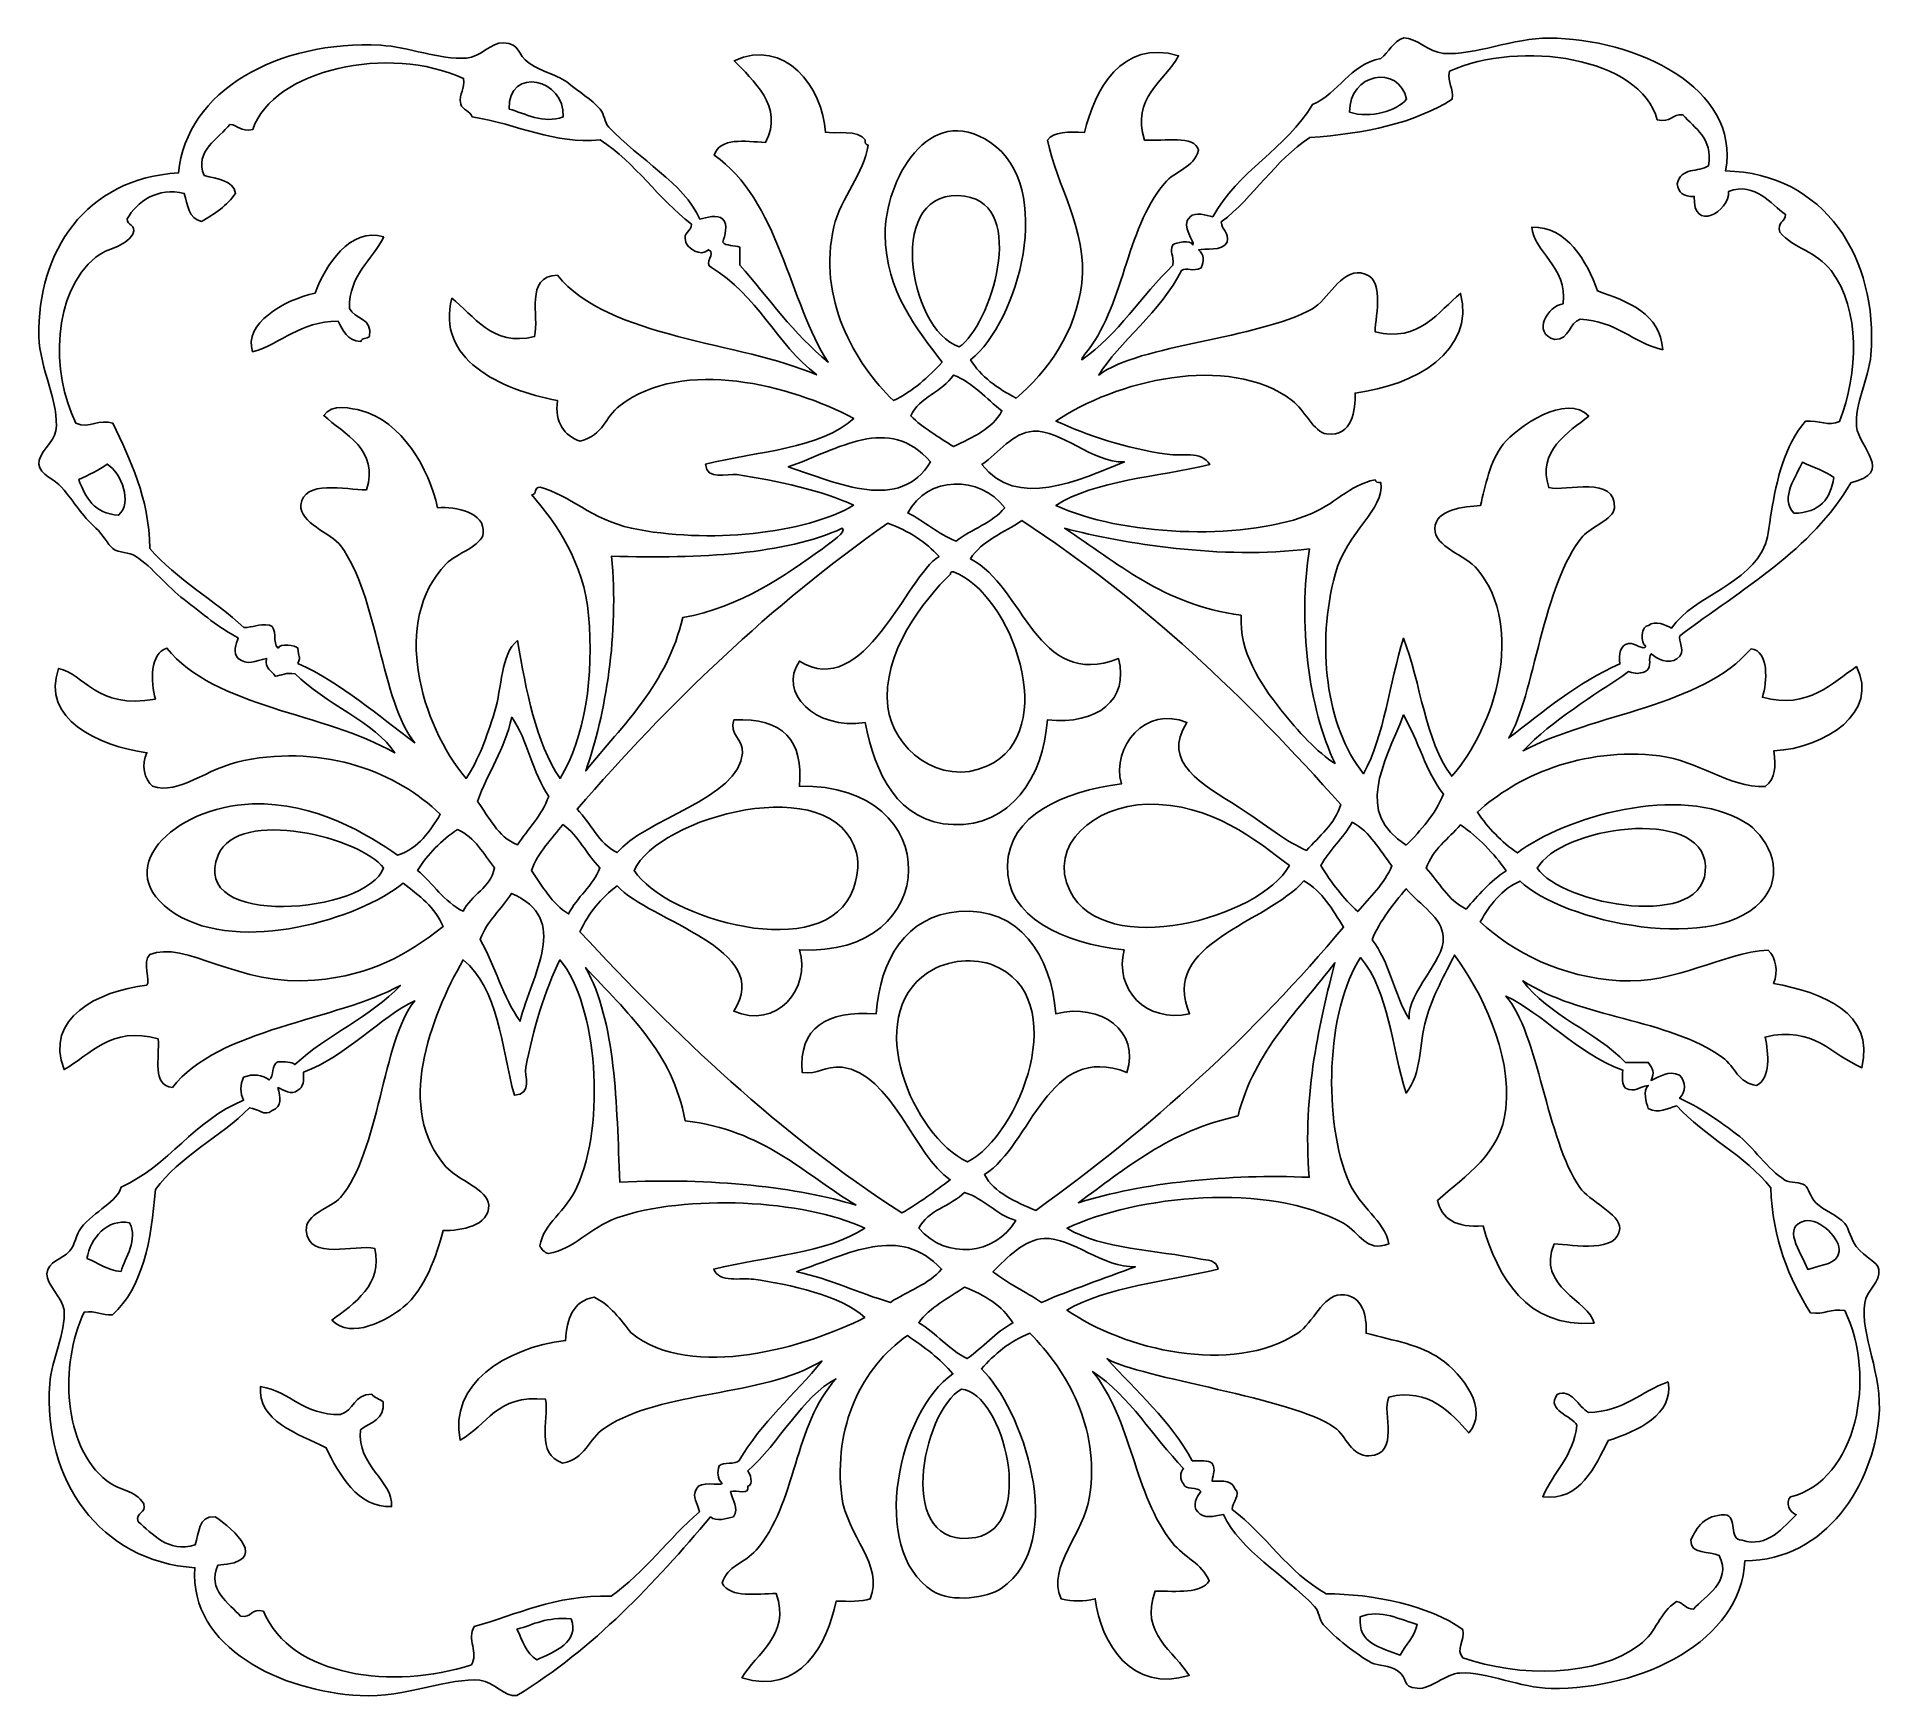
# Model space of a CAD drawing. Header units: centimetres. Extents: x -8.3 to 7, y -4 to 9.7.
import ezdxf

# ---------------------------------------------------------------- set-up
doc = ezdxf.new("R2010")
doc.units = ezdxf.units.CM
doc.header["$MEASUREMENT"] = 0
doc.layers.add('Layer 1', color=7, linetype='Continuous')

msp = doc.modelspace()

# ---------------------------------------------------------------- linework, layer by layer
at = {"layer": 'Layer 1'}
for points, knots in [([(0.33729, 7.05875), (0.64438, 7.26747), (0.82632, 7.58844), (1.08863, 7.83715), (1.08863, 7.83715), (1.10003, 7.93039), (1.05644, 7.94187), (1.08884, 8.0057), (1.08884, 8.0057), (1.10863, 8.02525), (1.23819, 8.05053), (1.25298, 8.00551), (1.25298, 8.00551), (1.28037, 8.02577), (1.14222, 8.1599), (1.22959, 8.237), (1.22959, 8.237), (1.27577, 8.27878), (1.36354, 8.25045), (1.41733, 8.23681), (1.41733, 8.23681), (1.61966, 8.60978), (2.02492, 8.80039), (2.23885, 9.1626), (2.23885, 9.1626), (2.45997, 9.25889), (2.53715, 9.48429), (2.80226, 9.54113), (2.80226, 9.54113), (2.86764, 9.59474), (2.89863, 9.6792), (2.99, 9.7095), (2.99, 9.7095), (3.09636, 9.7138), (3.19053, 9.59295), (3.31849, 9.58308), (3.31849, 9.58308), (3.5684, 9.56407), (3.89469, 9.71039), (4.18679, 9.70914), (4.18679, 9.70914), (4.89455, 9.70609), (5.76685, 9.30407), (5.64109, 8.61426), (5.64109, 8.61426), (6.45461, 8.59758), (6.90086, 7.89288), (6.83688, 7.09835), (6.83688, 7.09835), (6.82149, 6.90415), (6.70173, 6.69023), (6.71932, 6.50931), (6.71932, 6.50931), (6.73611, 6.33645), (7.03461, 6.12755), (6.67234, 6.04614), (6.67234, 6.04614), (6.35325, 5.49009), (5.77245, 5.16966), (5.26382, 4.78396), (5.26382, 4.78396), (5.24283, 4.75563), (5.3242, 4.64732), (5.24023, 4.59461), (5.24023, 4.59461), (5.17285, 4.54476), (5.06869, 4.59658), (5.0289, 4.63675), (5.0289, 4.63675), (4.99391, 4.60268), (5.04429, 4.53544), (4.98212, 4.48953), (4.98212, 4.48953), (4.91314, 4.4707), (4.91014, 4.4707), (4.84137, 4.48953), (4.84137, 4.48953), (4.54227, 4.28081), (4.21778, 4.09468), (3.97247, 3.83755), (3.97247, 3.83755), (4.56607, 4.14704), (5.44337, 4.20173), (5.85043, 4.67871), (5.85043, 4.67871), (6.00158, 4.65701), (5.98199, 4.40364), (5.9442, 4.27866), (5.9442, 4.27866), (6.32387, 4.17376), (6.5232, 4.40167), (6.71873, 4.53095), (6.71873, 4.53095), (6.91126, 4.1578), (6.46462, 3.85924), (6.03776, 3.83665), (6.03776, 3.83665), (6.05076, 3.69607), (6.05915, 3.62058), (5.96718, 3.54204), (5.96718, 3.54204), (5.66109, 3.53756), (5.40917, 3.75757), (5.09908, 3.79487), (5.09908, 3.79487), (4.4559, 3.87233), (3.91189, 3.62345), (3.597, 3.33242), (3.597, 3.33242), (3.68437, 3.20009), (3.79433, 3.08855), (3.92549, 2.99567), (3.92549, 2.99567), (4.30936, 3.28921), (5.26403, 3.57503), (5.80265, 3.24743), (5.80265, 3.24743), (5.96859, 3.14666), (6.13454, 2.86747), (5.96679, 2.63705), (5.96679, 2.63705), (5.60251, 2.13659), (4.27897, 2.43245), (3.94868, 2.76418), (3.94868, 2.76418), (3.79233, 2.69407), (3.69877, 2.56765), (3.61999, 2.42761), (3.61999, 2.42761), (3.8847, 2.17837), (4.28596, 1.97162), (4.7694, 1.94311), (4.7694, 1.94311), (5.24224, 1.91514), (5.61251, 2.17514), (5.98998, 2.19504), (5.98998, 2.19504), (6.05776, 2.13318), (6.07435, 2.02326), (6.03656, 1.92159), (6.03656, 1.92159), (6.43522, 1.84359), (6.87087, 1.6883), (6.76391, 1.22675), (6.76391, 1.22675), (6.5152, 1.32932), (6.36565, 1.57551), (5.96598, 1.47958), (5.96598, 1.47958), (5.99537, 1.34223), (6.01436, 1.14122), (5.8952, 1.07971), (5.8952, 1.07971), (5.73865, 1.10338), (5.72446, 1.23069), (5.6139, 1.31138), (5.6139, 1.31138), (5.17785, 1.62984), (4.42751, 1.63629), (3.97146, 1.94346), (3.97146, 1.94346), (4.18099, 1.65423), (4.57245, 1.52799), (4.81617, 1.2696), (4.81617, 1.2696), (4.87855, 1.2696), (4.94133, 1.2696), (5.00371, 1.2696), (5.00371, 1.2696), (5.0377, 1.2167), (5.06049, 1.18694), (5.0271, 1.1222), (5.0271, 1.1222), (5.10087, 1.15197), (5.16785, 1.21078), (5.26162, 1.16416), (5.26162, 1.16416), (5.3158, 1.10839), (5.3156, 1.03039), (5.26162, 0.97481), (5.26162, 0.97481), (5.40737, 0.9108), (5.55732, 0.81253), (5.73106, 0.67984), (5.73106, 0.67984), (5.86901, 0.57422), (5.98757, 0.3872), (6.12952, 0.30095), (6.12952, 0.30095), (6.1761, 0.27262), (6.25528, 0.28858), (6.29366, 0.25881), (6.29366, 0.25881), (6.32925, 0.23155), (6.33125, 0.17005), (6.38743, 0.11159), (6.38743, 0.11159), (6.44421, 0.0526), (6.56217, 0.01422), (6.62235, -0.05696), (6.62235, -0.05696), (6.65994, -0.10197), (6.67213, -0.18965), (6.71612, -0.24631), (6.71612, -0.24631), (6.79209, -0.34421), (6.89206, -0.3677), (6.90366, -0.43584), (6.90366, -0.43584), (6.92065, -0.53428), (6.8003, -0.61049), (6.7863, -0.70947), (6.7863, -0.70947), (6.74851, -0.97647), (6.93685, -1.2917), (6.90326, -1.6566), (6.90326, -1.6566), (6.85348, -2.1983), (6.47801, -2.832), (5.79964, -2.83469), (5.79964, -2.83469), (5.76985, -3.49779), (4.95233, -3.8964), (4.20359, -3.88636), (4.20359, -3.88636), (3.94668, -3.88277), (3.67877, -3.74937), (3.45265, -3.75977), (3.45265, -3.75977), (3.33389, -3.76515), (3.21353, -3.89677), (3.10077, -3.88601), (3.10077, -3.88601), (2.96742, -3.8731), (3.03239, -3.8055), (2.93643, -3.73861), (2.93643, -3.73861), (2.87505, -3.69557), (2.77748, -3.70275), (2.7255, -3.67531), (2.7255, -3.67531), (2.60314, -3.6113), (2.4218, -3.46498), (2.32664, -3.35954), (2.32664, -3.35954), (2.29185, -3.32117), (2.29485, -3.25231), (2.25606, -3.21214), (2.25606, -3.21214), (2.00195, -2.94783), (1.64367, -2.7522), (1.50552, -2.45418), (1.50552, -2.45418), (1.41935, -2.46799), (1.34478, -2.49291), (1.29439, -2.43302), (1.29439, -2.43302), (1.24081, -2.38245), (1.29039, -2.30589), (1.31778, -2.26465), (1.31778, -2.26465), (1.29679, -2.22054), (1.18543, -2.2573), (1.17703, -2.20153), (1.17703, -2.20153), (1.14504, -2.17463), (1.14504, -2.10219), (1.17724, -2.07529), (1.17724, -2.07529), (0.92133, -1.81367), (0.73999, -1.48535), (0.4267, -1.2752), (0.4267, -1.2752), (0.74979, -1.66485), (0.76838, -2.29567), (1.08307, -2.6855), (1.08307, -2.6855), (1.18503, -2.81192), (1.32499, -2.85405), (1.38777, -3.00127), (1.38777, -3.00127), (1.32519, -3.10635), (1.12226, -3.08591), (0.94212, -3.08537), (0.94212, -3.08537), (0.81017, -3.43664), (1.10506, -3.58314), (1.22302, -3.78003), (1.22302, -3.78003), (0.75318, -3.92276), (0.49627, -3.52343), (0.44929, -3.14831), (0.44929, -3.14831), (0.35232, -3.17234), (0.26435, -3.17234), (0.16759, -3.14831), (0.16759, -3.14831), (0.05023, -2.87647), (0.35952, -2.61181), (0.40271, -2.30662), (0.40271, -2.30662), (0.48568, -1.7208), (0.21777, -1.27808), (-0.08932, -0.95944), (-0.08932, -0.95944), (-0.25526, -1.02794), (-0.38122, -1.13266), (-0.48838, -1.25387), (-0.48838, -1.25387), (-0.15549, -1.57341), (0.23457, -2.67152), (-0.32504, -3.06385), (-0.32504, -3.06385), (-0.4342, -3.14042), (-0.7315, -3.18381), (-0.88825, -3.08465), (-0.88825, -3.08465), (-1.42926, -2.7427), (-1.16016, -1.58721), (-0.72311, -1.29582), (-0.72311, -1.29582), (-0.82567, -1.17048), (-0.96063, -1.07383), (-1.09838, -0.98005), (-1.09838, -0.98005), (-1.47305, -1.24328), (-1.71017, -1.72725), (-1.63879, -2.30571), (-1.63879, -2.30571), (-1.5998, -2.62094), (-1.28631, -2.87682), (-1.40447, -3.14758), (-1.40447, -3.14758), (-1.47505, -3.17555), (-1.58381, -3.16892), (-1.68597, -3.16856), (-1.68597, -3.16856), (-1.75675, -3.52217), (-1.98447, -3.94929), (-2.4607, -3.79956), (-2.4607, -3.79956), (-2.34594, -3.59765), (-2.05664, -3.4508), (-2.1788, -3.10526), (-2.1788, -3.10526), (-2.33914, -3.10562), (-2.55087, -3.14489), (-2.62445, -3.02098), (-2.62445, -3.02098), (-2.58386, -2.87538), (-2.43811, -2.85673), (-2.34315, -2.74735), (-2.34315, -2.74735), (-2.01206, -2.36739), (-2.03226, -1.70913), (-1.68538, -1.33759), (-1.68538, -1.33759), (-1.96049, -1.47674), (-2.15542, -1.87015), (-2.41333, -2.09483), (-2.41333, -2.09483), (-2.39474, -2.10953), (-2.36115, -2.21228), (-2.41333, -2.22125), (-2.41333, -2.22125), (-2.39114, -2.29728), (-2.5057, -2.25048), (-2.55408, -2.26321), (-2.55408, -2.26321), (-2.53889, -2.34139), (-2.4827, -2.39554), (-2.53069, -2.47372), (-2.53069, -2.47372), (-2.58467, -2.48717), (-2.67224, -2.51532), (-2.71843, -2.47372), (-2.71843, -2.47372), (-3.18547, -3.02296), (-3.6739, -3.55282), (-4.31468, -3.94624), (-4.31468, -3.94624), (-4.41505, -3.95754), (-4.50182, -3.83273), (-4.61958, -3.81982), (-4.61958, -3.81982), (-4.8579, -3.79364), (-5.23477, -3.96453), (-5.60524, -3.9457), (-5.60524, -3.9457), (-6.24942, -3.91306), (-7.01396, -3.55444), (-6.96597, -2.89295), (-6.96597, -2.89295), (-7.7513, -2.83916), (-8.21594, -2.16942), (-8.16176, -1.37722), (-8.16176, -1.37722), (-8.14836, -1.18249), (-8.02641, -0.96032), (-8.044, -0.76684), (-8.044, -0.76684), (-8.0524, -0.67521), (-8.19155, -0.55776), (-8.18475, -0.47241), (-8.18475, -0.47241), (-8.17615, -0.36393), (-8.06199, -0.35855), (-7.99681, -0.28288), (-7.99681, -0.28288), (-7.95342, -0.23196), (-7.94723, -0.15144), (-7.90304, -0.09353), (-7.90304, -0.09353), (-7.79768, 0.04436), (-7.59595, 0.12864), (-7.57435, 0.24304), (-7.57435, 0.24304), (-7.17269, 0.42289), (-6.98075, 0.7912), (-6.5647, 0.95814), (-6.5647, 0.95814), (-6.59389, 1.01767), (-6.59389, 1.08814), (-6.5647, 1.14767), (-6.5647, 1.14767), (-6.48913, 1.18138), (-6.40935, 1.16488), (-6.35337, 1.12651), (-6.35337, 1.12651), (-6.31158, 1.15915), (-6.33778, 1.25275), (-6.28299, 1.27373), (-6.28299, 1.27373), (-6.22521, 1.2766), (-6.17003, 1.27696), (-6.14224, 1.25275), (-6.14224, 1.25275), (-5.88173, 1.49626), (-5.51606, 1.64509), (-5.27354, 1.90473), (-5.27354, 1.90473), (-5.79536, 1.61532), (-6.77303, 1.55238), (-7.1513, 1.06375), (-7.1513, 1.06375), (-7.32144, 1.07935), (-7.25546, 1.3069), (-7.26846, 1.46362), (-7.26846, 1.46362), (-7.65513, 1.57748), (-7.83447, 1.32716), (-8.04299, 1.21133), (-8.04299, 1.21133), (-8.20893, 1.632), (-7.76888, 1.8599), (-7.36222, 1.90563), (-7.36222, 1.90563), (-7.32783, 1.93862), (-7.40121, 2.09965), (-7.33863, 2.1581), (-7.33863, 2.1581), (-7.05153, 2.28344), (-6.60388, 1.88805), (-5.9775, 1.94705), (-5.9775, 1.94705), (-5.49846, 1.99224), (-5.23755, 2.15039), (-4.92146, 2.3887), (-4.92146, 2.3887), (-4.98424, 2.5499), (-5.12179, 2.64386), (-5.24995, 2.74661), (-5.24995, 2.74661), (-5.61542, 2.45164), (-6.59189, 2.15739), (-7.12731, 2.49485), (-7.12731, 2.49485), (-7.68332, 2.84505), (-7.1507, 3.37671), (-6.49333, 3.39948), (-6.49333, 3.39948), (-5.97291, 3.41741), (-5.53266, 3.14109), (-5.29674, 2.97809), (-5.29674, 2.97809), (-5.1176, 3.03493), (-5.03183, 3.17551), (-4.94486, 3.31466), (-4.94486, 3.31466), (-5.29694, 3.65643), (-5.88454, 3.89043), (-6.5637, 3.75738), (-6.5637, 3.75738), (-6.87279, 3.69659), (-7.09712, 3.46779), (-7.31464, 3.54705), (-7.31464, 3.54705), (-7.38302, 3.596), (-7.40941, 3.72959), (-7.36142, 3.82068), (-7.36142, 3.82068), (-7.76788, 3.88039), (-8.23532, 4.09951), (-8.08837, 4.51552), (-8.08837, 4.51552), (-7.87584, 4.4732), (-7.77948, 4.17483), (-7.29104, 4.26251), (-7.29104, 4.26251), (-7.33163, 4.40686), (-7.33762, 4.63925), (-7.19667, 4.68354), (-7.19667, 4.68354), (-6.80161, 4.18917), (-5.89412, 4.15385), (-5.31991, 3.81997), (-5.31991, 3.81997), (-5.46946, 4.06473), (-5.90851, 4.23203), (-6.14063, 4.47267), (-6.14063, 4.47267), (-6.217, 4.48486), (-6.24999, 4.45832), (-6.30497, 4.45169), (-6.30497, 4.45169), (-6.32676, 4.50226), (-6.39914, 4.50746), (-6.37555, 4.59909), (-6.37555, 4.59909), (-6.46932, 4.57686), (-6.53629, 4.53741), (-6.61027, 4.59909), (-6.61027, 4.59909), (-6.65645, 4.64051), (-6.62506, 4.71923), (-6.61006, 4.76746), (-6.61006, 4.76746), (-6.76801, 4.85102), (-6.90016, 4.96399), (-7.05571, 5.08323), (-7.05571, 5.08323), (-7.19426, 5.18938), (-7.31362, 5.34772), (-7.45457, 5.44114), (-7.45457, 5.44114), (-7.50755, 5.47646), (-7.59072, 5.46355), (-7.64211, 5.50444), (-7.64211, 5.50444), (-7.6849, 5.53833), (-7.72308, 5.6183), (-7.78286, 5.67281), (-7.78286, 5.67281), (-7.90162, 5.78129), (-7.9504, 5.8749), (-8.06416, 6.00974), (-8.06416, 6.00974), (-8.11814, 6.0734), (-8.2413, 6.11033), (-8.2519, 6.19927), (-8.2519, 6.19927), (-8.2621, 6.28624), (-8.12454, 6.38056), (-8.11095, 6.47272), (-8.11095, 6.47272), (-8.07816, 6.69256), (-8.2459, 6.98968), (-8.2513, 7.2513), (-8.2513, 7.2513), (-8.2653, 7.94416), (-7.86863, 8.55508), (-7.10089, 8.59794), (-7.10089, 8.59794), (-7.03811, 9.27485), (-6.28017, 9.69498), (-5.43426, 9.64961), (-5.43426, 9.64961), (-5.21314, 9.63778), (-4.94763, 9.52786), (-4.7303, 9.54399), (-4.7303, 9.54399), (-4.61154, 9.55296), (-4.52777, 9.6731), (-4.4254, 9.67023), (-4.4254, 9.67023), (-4.28205, 9.66629), (-4.31584, 9.56946), (-4.21407, 9.50186), (-4.21407, 9.50186), (-4.09591, 9.42332), (-3.98175, 9.41023), (-3.88558, 9.33331), (-3.88558, 9.33331), (-3.80801, 9.27145), (-3.69684, 9.20098), (-3.62767, 9.1228), (-3.62767, 9.1228), (-3.59268, 9.08317), (-3.59568, 9.01647), (-3.55709, 8.97558), (-3.55709, 8.97558), (-3.30598, 8.70643), (-2.9419, 8.51654), (-2.80655, 8.21745), (-2.80655, 8.21745), (-2.75297, 8.2309), (-2.665, 8.25923), (-2.61901, 8.21745), (-2.61901, 8.21745), (-2.57283, 8.17352), (-2.60122, 8.07759), (-2.61922, 8.02792), (-2.61922, 8.02792), (-2.59543, 7.99313), (-2.51945, 8.00515), (-2.47847, 7.98578), (-2.47847, 7.98578), (-2.47847, 7.93683), (-2.47847, 7.8877), (-2.47847, 7.83856), (-2.47847, 7.83856), (-2.24095, 7.56744), (-2.03302, 7.26978), (-1.75132, 7.03865), (-1.75132, 7.03865), (-2.06661, 7.52028), (-2.15998, 8.3835), (-2.689, 8.74356), (-2.689, 8.74356), (-2.64282, 8.89221), (-2.43749, 8.8585), (-2.26655, 8.84864), (-2.26655, 8.84864), (-2.1086, 9.142), (-2.37771, 9.36721), (-2.52426, 9.52214), (-2.52426, 9.52214), (-2.1114, 9.71652), (-1.79071, 9.30159), (-1.77372, 8.93256), (-1.77372, 8.93256), (-1.70514, 8.91983), (-1.49602, 8.95605), (-1.44523, 8.86944), (-1.44523, 8.86944), (-1.44923, 8.84487), (-1.44003, 8.83196), (-1.42184, 8.8273), (-1.42184, 8.8273), (-1.45123, 8.59796), (-1.64776, 8.39247), (-1.70374, 8.15398), (-1.70374, 8.15398), (-1.84089, 7.57068), (-1.5336, 7.02682), (-1.21171, 6.7227), (-1.21171, 6.7227), (-1.04877, 6.80106), (-0.92681, 6.91618), (-0.81265, 7.03829), (-0.81265, 7.03829), (-1.01158, 7.30224), (-1.27789, 7.61998), (-1.28129, 8.09068), (-1.28129, 8.09068), (-1.28509, 8.5291), (-0.92281, 9.19596), (-0.41279, 8.84792), (-0.41279, 8.84792), (0.12583, 8.48051), (-0.18247, 7.3711), (-0.57793, 7.05909), (-0.57793, 7.05909), (-0.49316, 6.91779), (-0.35601, 6.82329), (-0.20266, 6.74332), (-0.20266, 6.74332), (0.05785, 6.95778), (0.29097, 7.28969), (0.33755, 7.69009), (0.33755, 7.69009), (0.38893, 8.13012), (0.12902, 8.49323), (0.05645, 8.86889), (0.05645, 8.86889), (0.10543, 8.93721), (0.22819, 8.93936), (0.36155, 8.93183), (0.36155, 8.93183), (0.44252, 9.27629), (0.66645, 9.70664), (1.13608, 9.56301), (1.13608, 9.56301), (1.02252, 9.35393), (0.74242, 9.21335), (0.85438, 8.86853), (0.85438, 8.86853), (1.02092, 8.85634), (1.26444, 8.91354), (1.30003, 8.78425), (1.30003, 8.78425), (1.26064, 8.63775), (1.11169, 8.62125), (1.01833, 8.51062), (1.01833, 8.51062), (0.69284, 8.12528), (0.68884, 7.48943), (0.36076, 7.10086), (0.36076, 7.10086), (0.35636, 7.08383), (0.33737, 7.07988), (0.33737, 7.05872), (0.33737, 7.05872), (0.33737, 7.05872), (0.33729, 7.05875), (0.33729, 7.05875)], [0, 0, 0, 0, 0.00555556, 0.00555556, 0.00555556, 0.00555556, 0.01111111, 0.01111111, 0.01111111, 0.01111111, 0.01666667, 0.01666667, 0.01666667, 0.01666667, 0.02222222, 0.02222222, 0.02222222, 0.02222222, 0.02777778, 0.02777778, 0.02777778, 0.02777778, 0.03333333, 0.03333333, 0.03333333, 0.03333333, 0.03888889, 0.03888889, 0.03888889, 0.03888889, 0.04444444, 0.04444444, 0.04444444, 0.04444444, 0.05, 0.05, 0.05, 0.05, 0.05555556, 0.05555556, 0.05555556, 0.05555556, 0.06111111, 0.06111111, 0.06111111, 0.06111111, 0.06666667, 0.06666667, 0.06666667, 0.06666667, 0.07222222, 0.07222222, 0.07222222, 0.07222222, 0.07777778, 0.07777778, 0.07777778, 0.07777778, 0.08333333, 0.08333333, 0.08333333, 0.08333333, 0.08888889, 0.08888889, 0.08888889, 0.08888889, 0.09444444, 0.09444444, 0.09444444, 0.09444444, 0.1, 0.1, 0.1, 0.1, 0.10555556, 0.10555556, 0.10555556, 0.10555556, 0.11111111, 0.11111111, 0.11111111, 0.11111111, 0.11666667, 0.11666667, 0.11666667, 0.11666667, 0.12222222, 0.12222222, 0.12222222, 0.12222222, 0.12777778, 0.12777778, 0.12777778, 0.12777778, 0.13333333, 0.13333333, 0.13333333, 0.13333333, 0.13888889, 0.13888889, 0.13888889, 0.13888889, 0.14444444, 0.14444444, 0.14444444, 0.14444444, 0.15, 0.15, 0.15, 0.15, 0.15555556, 0.15555556, 0.15555556, 0.15555556, 0.16111111, 0.16111111, 0.16111111, 0.16111111, 0.16666667, 0.16666667, 0.16666667, 0.16666667, 0.17222222, 0.17222222, 0.17222222, 0.17222222, 0.17777778, 0.17777778, 0.17777778, 0.17777778, 0.18333333, 0.18333333, 0.18333333, 0.18333333, 0.18888889, 0.18888889, 0.18888889, 0.18888889, 0.19444444, 0.19444444, 0.19444444, 0.19444444, 0.2, 0.2, 0.2, 0.2, 0.20555556, 0.20555556, 0.20555556, 0.20555556, 0.21111111, 0.21111111, 0.21111111, 0.21111111, 0.21666667, 0.21666667, 0.21666667, 0.21666667, 0.22222222, 0.22222222, 0.22222222, 0.22222222, 0.22777778, 0.22777778, 0.22777778, 0.22777778, 0.23333333, 0.23333333, 0.23333333, 0.23333333, 0.23888889, 0.23888889, 0.23888889, 0.23888889, 0.24444444, 0.24444444, 0.24444444, 0.24444444, 0.25, 0.25, 0.25, 0.25, 0.25555556, 0.25555556, 0.25555556, 0.25555556, 0.26111111, 0.26111111, 0.26111111, 0.26111111, 0.26666667, 0.26666667, 0.26666667, 0.26666667, 0.27222222, 0.27222222, 0.27222222, 0.27222222, 0.27777778, 0.27777778, 0.27777778, 0.27777778, 0.28333333, 0.28333333, 0.28333333, 0.28333333, 0.28888889, 0.28888889, 0.28888889, 0.28888889, 0.29444444, 0.29444444, 0.29444444, 0.29444444, 0.3, 0.3, 0.3, 0.3, 0.30555556, 0.30555556, 0.30555556, 0.30555556, 0.31111111, 0.31111111, 0.31111111, 0.31111111, 0.31666667, 0.31666667, 0.31666667, 0.31666667, 0.32222222, 0.32222222, 0.32222222, 0.32222222, 0.32777778, 0.32777778, 0.32777778, 0.32777778, 0.33333333, 0.33333333, 0.33333333, 0.33333333, 0.33888889, 0.33888889, 0.33888889, 0.33888889, 0.34444444, 0.34444444, 0.34444444, 0.34444444, 0.35, 0.35, 0.35, 0.35, 0.35555556, 0.35555556, 0.35555556, 0.35555556, 0.36111111, 0.36111111, 0.36111111, 0.36111111, 0.36666667, 0.36666667, 0.36666667, 0.36666667, 0.37222222, 0.37222222, 0.37222222, 0.37222222, 0.37777778, 0.37777778, 0.37777778, 0.37777778, 0.38333333, 0.38333333, 0.38333333, 0.38333333, 0.38888889, 0.38888889, 0.38888889, 0.38888889, 0.39444444, 0.39444444, 0.39444444, 0.39444444, 0.4, 0.4, 0.4, 0.4, 0.40555556, 0.40555556, 0.40555556, 0.40555556, 0.41111111, 0.41111111, 0.41111111, 0.41111111, 0.41666667, 0.41666667, 0.41666667, 0.41666667, 0.42222222, 0.42222222, 0.42222222, 0.42222222, 0.42777778, 0.42777778, 0.42777778, 0.42777778, 0.43333333, 0.43333333, 0.43333333, 0.43333333, 0.43888889, 0.43888889, 0.43888889, 0.43888889, 0.44444444, 0.44444444, 0.44444444, 0.44444444, 0.45, 0.45, 0.45, 0.45, 0.45555556, 0.45555556, 0.45555556, 0.45555556, 0.46111111, 0.46111111, 0.46111111, 0.46111111, 0.46666667, 0.46666667, 0.46666667, 0.46666667, 0.47222222, 0.47222222, 0.47222222, 0.47222222, 0.47777778, 0.47777778, 0.47777778, 0.47777778, 0.48333333, 0.48333333, 0.48333333, 0.48333333, 0.48888889, 0.48888889, 0.48888889, 0.48888889, 0.49444444, 0.49444444, 0.49444444, 0.49444444, 0.5, 0.5, 0.5, 0.5, 0.50555556, 0.50555556, 0.50555556, 0.50555556, 0.51111111, 0.51111111, 0.51111111, 0.51111111, 0.51666667, 0.51666667, 0.51666667, 0.51666667, 0.52222222, 0.52222222, 0.52222222, 0.52222222, 0.52777778, 0.52777778, 0.52777778, 0.52777778, 0.53333333, 0.53333333, 0.53333333, 0.53333333, 0.53888889, 0.53888889, 0.53888889, 0.53888889, 0.54444444, 0.54444444, 0.54444444, 0.54444444, 0.55, 0.55, 0.55, 0.55, 0.55555556, 0.55555556, 0.55555556, 0.55555556, 0.56111111, 0.56111111, 0.56111111, 0.56111111, 0.56666667, 0.56666667, 0.56666667, 0.56666667, 0.57222222, 0.57222222, 0.57222222, 0.57222222, 0.57777778, 0.57777778, 0.57777778, 0.57777778, 0.58333333, 0.58333333, 0.58333333, 0.58333333, 0.58888889, 0.58888889, 0.58888889, 0.58888889, 0.59444444, 0.59444444, 0.59444444, 0.59444444, 0.6, 0.6, 0.6, 0.6, 0.60555556, 0.60555556, 0.60555556, 0.60555556, 0.61111111, 0.61111111, 0.61111111, 0.61111111, 0.61666667, 0.61666667, 0.61666667, 0.61666667, 0.62222222, 0.62222222, 0.62222222, 0.62222222, 0.62777778, 0.62777778, 0.62777778, 0.62777778, 0.63333333, 0.63333333, 0.63333333, 0.63333333, 0.63888889, 0.63888889, 0.63888889, 0.63888889, 0.64444444, 0.64444444, 0.64444444, 0.64444444, 0.65, 0.65, 0.65, 0.65, 0.65555556, 0.65555556, 0.65555556, 0.65555556, 0.66111111, 0.66111111, 0.66111111, 0.66111111, 0.66666667, 0.66666667, 0.66666667, 0.66666667, 0.67222222, 0.67222222, 0.67222222, 0.67222222, 0.67777778, 0.67777778, 0.67777778, 0.67777778, 0.68333333, 0.68333333, 0.68333333, 0.68333333, 0.68888889, 0.68888889, 0.68888889, 0.68888889, 0.69444444, 0.69444444, 0.69444444, 0.69444444, 0.7, 0.7, 0.7, 0.7, 0.70555556, 0.70555556, 0.70555556, 0.70555556, 0.71111111, 0.71111111, 0.71111111, 0.71111111, 0.71666667, 0.71666667, 0.71666667, 0.71666667, 0.72222222, 0.72222222, 0.72222222, 0.72222222, 0.72777778, 0.72777778, 0.72777778, 0.72777778, 0.73333333, 0.73333333, 0.73333333, 0.73333333, 0.73888889, 0.73888889, 0.73888889, 0.73888889, 0.74444444, 0.74444444, 0.74444444, 0.74444444, 0.75, 0.75, 0.75, 0.75, 0.75555556, 0.75555556, 0.75555556, 0.75555556, 0.76111111, 0.76111111, 0.76111111, 0.76111111, 0.76666667, 0.76666667, 0.76666667, 0.76666667, 0.77222222, 0.77222222, 0.77222222, 0.77222222, 0.77777778, 0.77777778, 0.77777778, 0.77777778, 0.78333333, 0.78333333, 0.78333333, 0.78333333, 0.78888889, 0.78888889, 0.78888889, 0.78888889, 0.79444444, 0.79444444, 0.79444444, 0.79444444, 0.8, 0.8, 0.8, 0.8, 0.80555556, 0.80555556, 0.80555556, 0.80555556, 0.81111111, 0.81111111, 0.81111111, 0.81111111, 0.81666667, 0.81666667, 0.81666667, 0.81666667, 0.82222222, 0.82222222, 0.82222222, 0.82222222, 0.82777778, 0.82777778, 0.82777778, 0.82777778, 0.83333333, 0.83333333, 0.83333333, 0.83333333, 0.83888889, 0.83888889, 0.83888889, 0.83888889, 0.84444444, 0.84444444, 0.84444444, 0.84444444, 0.85, 0.85, 0.85, 0.85, 0.85555556, 0.85555556, 0.85555556, 0.85555556, 0.86111111, 0.86111111, 0.86111111, 0.86111111, 0.86666667, 0.86666667, 0.86666667, 0.86666667, 0.87222222, 0.87222222, 0.87222222, 0.87222222, 0.87777778, 0.87777778, 0.87777778, 0.87777778, 0.88333333, 0.88333333, 0.88333333, 0.88333333, 0.88888889, 0.88888889, 0.88888889, 0.88888889, 0.89444444, 0.89444444, 0.89444444, 0.89444444, 0.9, 0.9, 0.9, 0.9, 0.90555556, 0.90555556, 0.90555556, 0.90555556, 0.91111111, 0.91111111, 0.91111111, 0.91111111, 0.91666667, 0.91666667, 0.91666667, 0.91666667, 0.92222222, 0.92222222, 0.92222222, 0.92222222, 0.92777778, 0.92777778, 0.92777778, 0.92777778, 0.93333333, 0.93333333, 0.93333333, 0.93333333, 0.93888889, 0.93888889, 0.93888889, 0.93888889, 0.94444444, 0.94444444, 0.94444444, 0.94444444, 0.95, 0.95, 0.95, 0.95, 0.95555556, 0.95555556, 0.95555556, 0.95555556, 0.96111111, 0.96111111, 0.96111111, 0.96111111, 0.96666667, 0.96666667, 0.96666667, 0.96666667, 0.97222222, 0.97222222, 0.97222222, 0.97222222, 0.97777778, 0.97777778, 0.97777778, 0.97777778, 0.98333333, 0.98333333, 0.98333333, 0.98333333, 0.98888889, 0.98888889, 0.98888889, 0.98888889, 1, 1, 1, 1]), ([(-1.84496, 6.93359), (-2.17705, 7.19019), (-2.33859, 7.5992), (-2.71266, 7.81778), (-2.71266, 7.81778), (-2.78504, 7.85615), (-2.66568, 7.93577), (-2.73625, 7.96518), (-2.73625, 7.96518), (-2.80163, 7.90117), (-2.90739, 7.97845), (-2.92379, 8.0283), (-2.92379, 8.0283), (-2.95078, 8.11563), (-2.87441, 8.11043), (-2.87701, 8.1757), (-2.87701, 8.1757), (-3.15092, 8.38585), (-3.33425, 8.67742), (-3.62755, 8.87054), (-3.62755, 8.87054), (-4.01122, 8.83217), (-4.29692, 8.99678), (-4.68339, 9.06025), (-4.68339, 9.06025), (-4.69918, 9.1092), (-4.76116, 9.11673), (-4.77716, 9.16551), (-4.77716, 9.16551), (-4.79355, 9.2575), (-4.73717, 9.28404), (-4.75357, 9.37602), (-4.75357, 9.37602), (-5.36696, 9.65862), (-6.31783, 9.45366), (-6.49017, 8.95571), (-6.49017, 8.95571), (-6.59433, 8.93276), (-6.60673, 8.99139), (-6.67791, 8.99785), (-6.67791, 8.99785), (-6.76468, 8.88363), (-6.97681, 8.77819), (-6.88944, 8.577), (-6.88944, 8.577), (-6.78408, 8.54526), (-6.64832, 8.54042), (-6.63133, 8.4296), (-6.63133, 8.4296), (-6.69991, 8.32972), (-6.80227, 8.26033), (-6.91283, 8.19829), (-6.91283, 8.19829), (-7.01879, 8.22232), (-7.02779, 8.33385), (-7.05358, 8.42978), (-7.05358, 8.42978), (-7.2723, 8.48357), (-7.44724, 8.35967), (-7.52302, 8.21945), (-7.52302, 8.21945), (-7.52722, 8.15974), (-7.44385, 8.17839), (-7.47644, 8.09321), (-7.47644, 8.09321), (-7.55101, 7.97917), (-7.67917, 7.98724), (-7.78134, 7.90403), (-7.78134, 7.90403), (-8.13802, 7.61354), (-8.15521, 6.95905), (-7.94628, 6.53605), (-7.94628, 6.53605), (-7.83292, 6.48602), (-7.75235, 6.57657), (-7.64138, 6.53586), (-7.64138, 6.53586), (-7.49843, 6.22923), (-7.34548, 5.9314), (-7.33688, 5.50445), (-7.33688, 5.50445), (-7.11915, 5.25072), (-6.80746, 5.08145), (-6.56275, 4.85193), (-6.56275, 4.85193), (-6.48558, 4.85265), (-6.44599, 4.88725), (-6.35162, 4.87273), (-6.35162, 4.87273), (-6.28144, 4.85139), (-6.33103, 4.72282), (-6.28104, 4.68338), (-6.28104, 4.68338), (-6.26645, 4.72839), (-6.13649, 4.7031), (-6.1171, 4.68338), (-6.1171, 4.68338), (-6.1147, 4.60466), (-6.09071, 4.62331), (-6.1171, 4.55696), (-6.1171, 4.55696), (-5.74363, 4.38697), (-5.46632, 4.13055), (-5.15503, 3.90426), (-5.15503, 3.90426), (-5.42854, 4.22971), (-5.46272, 5.12502), (-5.76442, 5.52507), (-5.76442, 5.52507), (-5.84439, 5.63104), (-6.1075, 5.7155), (-6.09291, 5.86182), (-6.09291, 5.86182), (-6.07192, 6.07413), (-5.72684, 5.9859), (-5.5531, 5.98788), (-5.5531, 5.98788), (-5.44274, 6.31297), (-5.73904, 6.45122), (-5.90498, 6.59844), (-5.90498, 6.59844), (-5.8422, 6.70154), (-5.66966, 6.65743), (-5.60008, 6.6404), (-5.60008, 6.6404), (-5.2634, 6.55827), (-5.03687, 6.15823), (-4.9669, 5.84031), (-4.9669, 5.84031), (-4.81295, 5.84999), (-4.57463, 5.8023), (-4.59143, 5.6298), (-4.59143, 5.6298), (-4.60183, 5.52347), (-4.81375, 5.46304), (-4.89653, 5.37751), (-4.89653, 5.37751), (-5.35177, 4.90592), (-5.10526, 4.05472), (-4.73319, 3.60948), (-4.73319, 3.60948), (-4.62863, 3.76172), (-4.56345, 3.9482), (-4.49827, 4.15656), (-4.49827, 4.15656), (-4.43469, 4.3599), (-4.44969, 4.62905), (-4.31033, 4.74578), (-4.31033, 4.74578), (-4.23616, 4.32852), (-4.16018, 3.91251), (-3.95905, 3.60929), (-3.95905, 3.60929), (-3.75152, 3.94676), (-3.67875, 4.45583), (-3.72333, 4.95593), (-3.72333, 4.95593), (-3.76172, 5.38377), (-3.99244, 5.72016), (-4.19237, 5.9452), (-4.19237, 5.9452), (-4.14799, 5.94753), (-4.17618, 6.01495), (-4.12179, 6.00832), (-4.12179, 6.00832), (-3.88867, 5.94807), (-3.69474, 5.74025), (-3.37105, 5.67139), (-3.37105, 5.67139), (-2.74686, 5.5387), (-1.93254, 5.62638), (-1.54068, 5.86003), (-1.54068, 5.86003), (-1.79439, 5.98071), (-2.16746, 6.06068), (-2.50295, 6.11286), (-2.50295, 6.11286), (-2.58232, 6.12541), (-2.75106, 6.05853), (-2.76086, 6.19732), (-2.76086, 6.19732), (-2.33481, 6.30598), (-1.80739, 6.32409), (-1.54048, 6.57567), (-1.54048, 6.57567), (-2.0597, 6.85074), (-2.9426, 7.08115), (-3.46482, 6.68164), (-3.46482, 6.68164), (-3.59598, 6.58122), (-3.59218, 6.44315), (-3.79351, 6.38703), (-3.79351, 6.38703), (-3.92666, 6.43598), (-4.00104, 6.53783), (-3.98105, 6.72378), (-3.98105, 6.72378), (-4.45729, 6.81039), (-4.98471, 7.07075), (-4.84895, 7.56601), (-4.84895, 7.56601), (-4.67281, 7.4283), (-4.51906, 7.1622), (-4.16878, 7.25006), (-4.16878, 7.25006), (-4.12699, 7.41574), (-4.25255, 7.74747), (-3.98084, 7.75518), (-3.98084, 7.75518), (-3.56198, 7.23212), (-2.46236, 7.20738), (-1.84497, 6.93357), (-1.84497, 6.93357), (-1.84497, 6.93357), (-1.84496, 6.93359), (-1.84496, 6.93359)], [0, 0, 0, 0, 0.01818182, 0.01818182, 0.01818182, 0.01818182, 0.03636364, 0.03636364, 0.03636364, 0.03636364, 0.05454545, 0.05454545, 0.05454545, 0.05454545, 0.07272727, 0.07272727, 0.07272727, 0.07272727, 0.09090909, 0.09090909, 0.09090909, 0.09090909, 0.10909091, 0.10909091, 0.10909091, 0.10909091, 0.12727273, 0.12727273, 0.12727273, 0.12727273, 0.14545455, 0.14545455, 0.14545455, 0.14545455, 0.16363636, 0.16363636, 0.16363636, 0.16363636, 0.18181818, 0.18181818, 0.18181818, 0.18181818, 0.2, 0.2, 0.2, 0.2, 0.21818182, 0.21818182, 0.21818182, 0.21818182, 0.23636364, 0.23636364, 0.23636364, 0.23636364, 0.25454545, 0.25454545, 0.25454545, 0.25454545, 0.27272727, 0.27272727, 0.27272727, 0.27272727, 0.29090909, 0.29090909, 0.29090909, 0.29090909, 0.30909091, 0.30909091, 0.30909091, 0.30909091, 0.32727273, 0.32727273, 0.32727273, 0.32727273, 0.34545455, 0.34545455, 0.34545455, 0.34545455, 0.36363636, 0.36363636, 0.36363636, 0.36363636, 0.38181818, 0.38181818, 0.38181818, 0.38181818, 0.4, 0.4, 0.4, 0.4, 0.41818182, 0.41818182, 0.41818182, 0.41818182, 0.43636364, 0.43636364, 0.43636364, 0.43636364, 0.45454545, 0.45454545, 0.45454545, 0.45454545, 0.47272727, 0.47272727, 0.47272727, 0.47272727, 0.49090909, 0.49090909, 0.49090909, 0.49090909, 0.50909091, 0.50909091, 0.50909091, 0.50909091, 0.52727273, 0.52727273, 0.52727273, 0.52727273, 0.54545455, 0.54545455, 0.54545455, 0.54545455, 0.56363636, 0.56363636, 0.56363636, 0.56363636, 0.58181818, 0.58181818, 0.58181818, 0.58181818, 0.6, 0.6, 0.6, 0.6, 0.61818182, 0.61818182, 0.61818182, 0.61818182, 0.63636364, 0.63636364, 0.63636364, 0.63636364, 0.65454545, 0.65454545, 0.65454545, 0.65454545, 0.67272727, 0.67272727, 0.67272727, 0.67272727, 0.69090909, 0.69090909, 0.69090909, 0.69090909, 0.70909091, 0.70909091, 0.70909091, 0.70909091, 0.72727273, 0.72727273, 0.72727273, 0.72727273, 0.74545455, 0.74545455, 0.74545455, 0.74545455, 0.76363636, 0.76363636, 0.76363636, 0.76363636, 0.78181818, 0.78181818, 0.78181818, 0.78181818, 0.8, 0.8, 0.8, 0.8, 0.81818182, 0.81818182, 0.81818182, 0.81818182, 0.83636364, 0.83636364, 0.83636364, 0.83636364, 0.85454545, 0.85454545, 0.85454545, 0.85454545, 0.87272727, 0.87272727, 0.87272727, 0.87272727, 0.89090909, 0.89090909, 0.89090909, 0.89090909, 0.90909091, 0.90909091, 0.90909091, 0.90909091, 0.92727273, 0.92727273, 0.92727273, 0.92727273, 0.94545455, 0.94545455, 0.94545455, 0.94545455, 0.96363636, 0.96363636, 0.96363636, 0.96363636, 1, 1, 1, 1]), ([(4.98272, 4.70005), (4.93894, 4.72013), (4.94313, 4.87434), (5.00631, 4.86842), (5.00631, 4.86842), (5.06249, 4.91666), (5.14806, 4.87201), (5.19385, 4.84744), (5.19385, 4.84744), (5.38578, 5.12107), (5.83823, 5.2023), (5.96858, 5.54156), (5.96858, 5.54156), (5.99477, 5.61006), (6.00397, 5.72751), (6.01556, 5.79403), (6.01556, 5.79403), (6.06494, 6.07806), (6.12112, 6.34452), (6.29746, 6.55163), (6.29746, 6.55163), (6.41922, 6.5649), (6.4854, 6.50501), (6.57896, 6.55144), (6.57896, 6.55144), (6.73231, 6.94378), (6.7541, 7.47383), (6.50918, 7.79318), (6.50918, 7.79318), (6.38802, 7.95098), (6.20169, 7.9759), (6.08692, 8.10895), (6.08692, 8.10895), (6.06013, 8.19628), (6.1363, 8.19108), (6.1337, 8.25635), (6.1337, 8.25635), (6.01114, 8.3383), (5.89198, 8.52693), (5.66466, 8.44606), (5.66466, 8.44606), (5.67846, 8.27751), (5.36556, 8.10393), (5.38316, 8.40392), (5.38316, 8.40392), (5.29239, 8.3998), (5.24841, 8.43745), (5.24241, 8.50918), (5.24241, 8.50918), (5.2718, 8.64851), (5.41735, 8.60045), (5.50052, 8.65658), (5.50052, 8.65658), (5.53591, 8.89166), (5.38656, 8.96105), (5.28959, 9.07743), (5.28959, 9.07743), (5.19362, 9.0864), (5.19422, 9.00821), (5.07806, 9.03547), (5.07806, 9.03547), (4.93771, 9.5535), (3.95025, 9.69749), (3.36545, 9.43588), (3.36545, 9.43588), (3.34706, 9.33564), (3.40204, 9.3005), (3.38864, 9.20457), (3.38864, 9.20457), (3.06435, 9.00266), (2.68108, 8.92502), (2.21544, 8.88934), (2.21544, 8.88934), (1.92714, 8.69891), (1.758, 8.40143), (1.48749, 8.19504), (1.48749, 8.19504), (1.48869, 8.126), (1.55407, 8.11453), (1.53427, 8.02649), (1.53427, 8.02649), (1.49548, 7.9467), (1.35173, 7.98077), (1.29975, 7.96355), (1.29975, 7.96355), (1.34733, 7.92338), (1.34653, 7.87228), (1.32274, 7.81633), (1.32274, 7.81633), (1.25296, 7.77975), (1.20378, 7.82314), (1.1588, 7.79535), (1.1588, 7.79535), (0.99846, 7.46183), (0.63738, 7.19662), (0.47783, 6.93268), (0.47783, 6.93268), (0.81511, 7.18695), (1.78398, 7.22729), (2.23803, 7.47923), (2.23803, 7.47923), (2.35999, 7.54683), (2.47175, 7.79841), (2.63709, 7.77366), (2.63709, 7.77366), (2.84702, 7.7421), (2.75565, 7.4335), (2.75425, 7.28952), (2.75425, 7.28952), (3.11892, 7.1952), (3.27927, 7.46292), (3.45821, 7.60493), (3.45821, 7.60493), (3.57677, 7.13029), (3.08594, 6.84697), (2.58931, 6.78457), (2.58931, 6.78457), (2.59191, 6.64704), (2.56952, 6.42272), (2.35459, 6.44782), (2.35459, 6.44782), (2.25243, 6.46001), (2.16625, 6.65152), (2.07349, 6.72163), (2.07349, 6.72163), (1.53827, 7.12508), (0.60479, 6.87781), (0.12576, 6.55397), (0.12576, 6.55397), (0.37248, 6.44029), (0.70456, 6.32678), (1.04065, 6.27998), (1.04065, 6.27998), (1.15941, 6.26348), (1.31975, 6.31226), (1.39273, 6.1957), (1.39273, 6.1957), (0.96048, 6.09242), (0.44486, 6.06408), (0.12536, 5.85949), (0.12536, 5.85949), (0.65618, 5.60827), (1.63664, 5.56793), (2.19025, 5.7745), (2.19025, 5.7745), (2.42257, 5.86129), (2.53853, 6.02912), (2.75346, 6.06893), (2.75346, 6.06893), (2.75866, 6.05243), (2.77325, 6.04436), (2.80044, 6.04795), (2.80044, 6.04795), (2.83423, 5.81933), (2.52134, 5.65113), (2.42437, 5.29035), (2.42437, 5.29035), (2.27022, 4.71673), (2.3452, 4.03857), (2.65849, 3.64874), (2.65849, 3.64874), (2.83163, 3.96343), (2.87262, 4.39683), (2.98758, 4.76407), (2.98758, 4.76407), (3.13293, 4.3963), (3.16112, 3.92381), (3.38584, 3.62759), (3.38584, 3.62759), (3.74492, 4.04001), (3.99223, 4.84548), (3.59797, 5.33196), (3.59797, 5.33196), (3.5, 5.45282), (3.23949, 5.51522), (3.24589, 5.66889), (3.24589, 5.66889), (3.25289, 5.82812), (3.48461, 5.84874), (3.62156, 5.85807), (3.62156, 5.85807), (3.66315, 6.01909), (3.69573, 6.21831), (3.8095, 6.36319), (3.8095, 6.36319), (3.91786, 6.50144), (4.33512, 6.79067), (4.51346, 6.59432), (4.51346, 6.59432), (4.34712, 6.46145), (4.08401, 6.30814), (4.18457, 6.00528), (4.18457, 6.00528), (4.32432, 5.97085), (4.74438, 6.11107), (4.72438, 5.83655), (4.72438, 5.83655), (4.71738, 5.74349), (4.53085, 5.68073), (4.46587, 5.60524), (4.46587, 5.60524), (4.13718, 5.22366), (4.06161, 4.27886), (3.85488, 3.94301), (3.85488, 3.94301), (4.14418, 4.16052), (4.41189, 4.39739), (4.77037, 4.55285), (4.77037, 4.55285), (4.76197, 4.63749), (4.77077, 4.70688), (4.84095, 4.72123), (4.84095, 4.72123), (4.89373, 4.73037), (4.96891, 4.65596), (4.9827, 4.70007), (4.9827, 4.70007), (4.9827, 4.70007), (4.98272, 4.70005), (4.98272, 4.70005)], [0, 0, 0, 0, 0.01785714, 0.01785714, 0.01785714, 0.01785714, 0.03571429, 0.03571429, 0.03571429, 0.03571429, 0.05357143, 0.05357143, 0.05357143, 0.05357143, 0.07142857, 0.07142857, 0.07142857, 0.07142857, 0.08928571, 0.08928571, 0.08928571, 0.08928571, 0.10714286, 0.10714286, 0.10714286, 0.10714286, 0.125, 0.125, 0.125, 0.125, 0.14285714, 0.14285714, 0.14285714, 0.14285714, 0.16071429, 0.16071429, 0.16071429, 0.16071429, 0.17857143, 0.17857143, 0.17857143, 0.17857143, 0.19642857, 0.19642857, 0.19642857, 0.19642857, 0.21428571, 0.21428571, 0.21428571, 0.21428571, 0.23214286, 0.23214286, 0.23214286, 0.23214286, 0.25, 0.25, 0.25, 0.25, 0.26785714, 0.26785714, 0.26785714, 0.26785714, 0.28571429, 0.28571429, 0.28571429, 0.28571429, 0.30357143, 0.30357143, 0.30357143, 0.30357143, 0.32142857, 0.32142857, 0.32142857, 0.32142857, 0.33928571, 0.33928571, 0.33928571, 0.33928571, 0.35714286, 0.35714286, 0.35714286, 0.35714286, 0.375, 0.375, 0.375, 0.375, 0.39285714, 0.39285714, 0.39285714, 0.39285714, 0.41071429, 0.41071429, 0.41071429, 0.41071429, 0.42857143, 0.42857143, 0.42857143, 0.42857143, 0.44642857, 0.44642857, 0.44642857, 0.44642857, 0.46428571, 0.46428571, 0.46428571, 0.46428571, 0.48214286, 0.48214286, 0.48214286, 0.48214286, 0.5, 0.5, 0.5, 0.5, 0.51785714, 0.51785714, 0.51785714, 0.51785714, 0.53571429, 0.53571429, 0.53571429, 0.53571429, 0.55357143, 0.55357143, 0.55357143, 0.55357143, 0.57142857, 0.57142857, 0.57142857, 0.57142857, 0.58928571, 0.58928571, 0.58928571, 0.58928571, 0.60714286, 0.60714286, 0.60714286, 0.60714286, 0.625, 0.625, 0.625, 0.625, 0.64285714, 0.64285714, 0.64285714, 0.64285714, 0.66071429, 0.66071429, 0.66071429, 0.66071429, 0.67857143, 0.67857143, 0.67857143, 0.67857143, 0.69642857, 0.69642857, 0.69642857, 0.69642857, 0.71428571, 0.71428571, 0.71428571, 0.71428571, 0.73214286, 0.73214286, 0.73214286, 0.73214286, 0.75, 0.75, 0.75, 0.75, 0.76785714, 0.76785714, 0.76785714, 0.76785714, 0.78571429, 0.78571429, 0.78571429, 0.78571429, 0.80357143, 0.80357143, 0.80357143, 0.80357143, 0.82142857, 0.82142857, 0.82142857, 0.82142857, 0.83928571, 0.83928571, 0.83928571, 0.83928571, 0.85714286, 0.85714286, 0.85714286, 0.85714286, 0.875, 0.875, 0.875, 0.875, 0.89285714, 0.89285714, 0.89285714, 0.89285714, 0.91071429, 0.91071429, 0.91071429, 0.91071429, 0.92857143, 0.92857143, 0.92857143, 0.92857143, 0.94642857, 0.94642857, 0.94642857, 0.94642857, 0.96428571, 0.96428571, 0.96428571, 0.96428571, 1, 1, 1, 1]), ([(2.54413, 9.09932), (2.71527, 9.0414), (2.934, 9.11098), (3.01357, 9.20458), (3.01357, 9.20458), (2.95059, 9.49453), (2.53653, 9.41993), (2.54413, 9.09932), (2.54413, 9.09932), (2.54413, 9.09932), (2.54413, 9.09932), (2.54413, 9.09932)], [0, 0, 0, 0, 0.25, 0.25, 0.25, 0.25, 0.5, 0.5, 0.5, 0.5, 1, 1, 1, 1]), ([(-4.37829, 9.12317), (-4.24654, 9.09036), (-4.09759, 8.99693), (-3.93244, 9.06005), (-3.93244, 9.06005), (-3.91465, 9.37421), (-4.38488, 9.48269), (-4.37829, 9.12317), (-4.37829, 9.12317), (-4.37829, 9.12317), (-4.37829, 9.12317), (-4.37829, 9.12317)], [0, 0, 0, 0, 0.25, 0.25, 0.25, 0.25, 0.5, 0.5, 0.5, 0.5, 1, 1, 1, 1]), ([(-0.62398, 8.4061), (-1.28275, 8.49934), (-1.09942, 7.31086), (-0.67136, 7.16436), (-0.67136, 7.16436), (-0.41565, 7.33525), (-0.09936, 8.33187), (-0.62398, 8.4061), (-0.62398, 8.4061), (-0.62398, 8.4061), (-0.62398, 8.4061), (-0.62398, 8.4061)], [0, 0, 0, 0, 0.25, 0.25, 0.25, 0.25, 0.5, 0.5, 0.5, 0.5, 1, 1, 1, 1]), ([(-5.41114, 8.07133), (-5.50491, 7.87462), (-5.69724, 7.76632), (-5.69304, 7.48211), (-5.69304, 7.48211), (-5.65265, 7.39209), (-5.49851, 7.40411), (-5.5291, 7.25062), (-5.5291, 7.25062), (-5.54789, 7.23251), (-5.59308, 7.23807), (-5.59948, 7.20848), (-5.59948, 7.20848), (-5.71664, 7.21583), (-5.74543, 7.3019), (-5.78722, 7.37703), (-5.78722, 7.37703), (-6.11031, 7.37255), (-6.24086, 7.19467), (-6.49118, 7.12474), (-6.49118, 7.12474), (-6.56635, 7.35301), (-6.24047, 7.54989), (-5.97456, 7.60853), (-5.97456, 7.60853), (-5.89439, 7.83751), (-5.68566, 8.15472), (-5.41115, 8.07134), (-5.41115, 8.07134), (-5.41115, 8.07134), (-5.41114, 8.07133), (-5.41114, 8.07133)], [0, 0, 0, 0, 0.11111111, 0.11111111, 0.11111111, 0.11111111, 0.22222222, 0.22222222, 0.22222222, 0.22222222, 0.33333333, 0.33333333, 0.33333333, 0.33333333, 0.44444444, 0.44444444, 0.44444444, 0.44444444, 0.55555556, 0.55555556, 0.55555556, 0.55555556, 0.66666667, 0.66666667, 0.66666667, 0.66666667, 0.77777778, 0.77777778, 0.77777778, 0.77777778, 1, 1, 1, 1]), ([(5.12444, 7.14123), (4.87073, 7.20148), (4.74537, 7.37667), (4.44407, 7.39406), (4.44407, 7.39406), (4.3475, 7.3616), (4.3629, 7.2282), (4.23294, 7.22569), (4.23294, 7.22569), (4.04161, 7.27697), (4.17836, 7.5047), (4.30332, 7.5203), (4.30332, 7.5203), (4.34051, 7.82836), (4.05261, 7.95298), (4.04561, 8.15184), (4.04561, 8.15184), (4.33471, 8.15722), (4.49865, 7.87157), (4.58502, 7.62538), (4.58502, 7.62538), (4.84573, 7.53662), (5.09784, 7.43979), (5.12443, 7.14124), (5.12443, 7.14124), (5.12443, 7.14124), (5.12444, 7.14123), (5.12444, 7.14123)], [0, 0, 0, 0, 0.125, 0.125, 0.125, 0.125, 0.25, 0.25, 0.25, 0.25, 0.375, 0.375, 0.375, 0.375, 0.5, 0.5, 0.5, 0.5, 0.625, 0.625, 0.625, 0.625, 0.75, 0.75, 0.75, 0.75, 1, 1, 1, 1]), ([(-0.71875, 6.93322), (-0.80612, 6.79407), (-1.00185, 6.75211), (-1.07083, 6.59647), (-1.07083, 6.59647), (-0.96966, 6.49785), (-0.84231, 6.42254), (-0.71895, 6.344), (-0.71895, 6.344), (-0.5614, 6.42003), (-0.39586, 6.48906), (-0.31989, 6.63825), (-0.31989, 6.63825), (-0.45005, 6.73884), (-0.55181, 6.86508), (-0.71875, 6.93322), (-0.71875, 6.93322), (-0.71875, 6.93322), (-0.71875, 6.93322), (-0.71875, 6.93322)], [0, 0, 0, 0, 0.16666667, 0.16666667, 0.16666667, 0.16666667, 0.33333333, 0.33333333, 0.33333333, 0.33333333, 0.5, 0.5, 0.5, 0.5, 0.66666667, 0.66666667, 0.66666667, 0.66666667, 1, 1, 1, 1]), ([(-2.07988, 6.17598), (-1.66602, 6.04006), (-1.1596, 5.80086), (-0.90668, 6.2174), (-0.90668, 6.2174), (-1.25316, 6.61637), (-1.66822, 6.31746), (-2.07988, 6.17598), (-2.07988, 6.17598), (-2.07988, 6.17598), (-2.07988, 6.17598), (-2.07988, 6.17598)], [0, 0, 0, 0, 0.25, 0.25, 0.25, 0.25, 0.5, 0.5, 0.5, 0.5, 1, 1, 1, 1]), ([(-0.06198, 6.46988), (-0.22892, 6.45984), (-0.34528, 6.29236), (-0.48443, 6.19643), (-0.48443, 6.19643), (-0.20073, 5.82418), (0.3139, 6.06338), (0.68897, 6.21705), (0.68897, 6.21705), (0.42126, 6.2097), (0.16855, 6.48351), (-0.06197, 6.46988), (-0.06197, 6.46988), (-0.06197, 6.46988), (-0.06198, 6.46988), (-0.06198, 6.46988)], [0, 0, 0, 0, 0.2, 0.2, 0.2, 0.2, 0.4, 0.4, 0.4, 0.4, 0.6, 0.6, 0.6, 0.6, 1, 1, 1, 1]), ([(-7.92308, 6.07288), (-7.8673, 5.92638), (-7.79812, 5.7919), (-7.59439, 5.77809), (-7.59439, 5.77809), (-7.47803, 5.88281), (-7.5702, 6.12183), (-7.68816, 6.19894), (-7.68816, 6.19894), (-7.75794, 6.14945), (-7.83871, 6.10964), (-7.92308, 6.07288), (-7.92308, 6.07288), (-7.92308, 6.07288), (-7.92308, 6.07288), (-7.92308, 6.07288)], [0, 0, 0, 0, 0.2, 0.2, 0.2, 0.2, 0.4, 0.4, 0.4, 0.4, 0.6, 0.6, 0.6, 0.6, 1, 1, 1, 1]), ([(6.20307, 5.79405), (6.4178, 5.79782), (6.50617, 5.91509), (6.53196, 6.08866), (6.53196, 6.08866), (6.46198, 6.14514), (6.35702, 6.17007), (6.27385, 6.2149), (6.27385, 6.2149), (6.22687, 6.1048), (6.08372, 5.92065), (6.20307, 5.79405), (6.20307, 5.79405), (6.20307, 5.79405), (6.20307, 5.79405), (6.20307, 5.79405)], [0, 0, 0, 0, 0.2, 0.2, 0.2, 0.2, 0.4, 0.4, 0.4, 0.4, 0.6, 0.6, 0.6, 0.6, 1, 1, 1, 1]), ([(-1.09442, 5.79656), (-0.95347, 5.72681), (-0.8489, 5.62388), (-0.69596, 5.56507), (-0.69596, 5.56507), (-0.57, 5.66244), (-0.39626, 5.71713), (-0.2967, 5.83852), (-0.2967, 5.83852), (-0.50283, 6.11377), (-0.93408, 6.10193), (-1.09443, 5.79656), (-1.09443, 5.79656), (-1.09443, 5.79656), (-1.09442, 5.79656), (-1.09442, 5.79656)], [0, 0, 0, 0, 0.2, 0.2, 0.2, 0.2, 0.4, 0.4, 0.4, 0.4, 0.6, 0.6, 0.6, 0.6, 1, 1, 1, 1]), ([(-0.15594, 5.73326), (-0.30209, 5.63302), (-0.48863, 5.56865), (-0.5784, 5.41767), (-0.5784, 5.41767), (-0.13995, 5.19783), (-0.03679, 4.33319), (0.64158, 4.59642), (0.64158, 4.59642), (0.72895, 4.25698), (0.46964, 4.05005), (0.05458, 4.09147), (0.05458, 4.09147), (0.02539, 3.61647), (-0.25431, 3.21122), (-0.72015, 3.22898), (-0.72015, 3.22898), (-1.17559, 3.24637), (-1.36633, 3.65072), (-1.4471, 4.07103), (-1.4471, 4.07103), (-1.85716, 4.00451), (-2.16765, 4.31866), (-1.98671, 4.57633), (-1.98671, 4.57633), (-1.45409, 4.24245), (-1.10701, 5.27368), (-0.8365, 5.43882), (-0.8365, 5.43882), (-0.94726, 5.55681), (-1.08661, 5.64933), (-1.25875, 5.71245), (-1.25875, 5.71245), (-2.23042, 5.03375), (-3.06153, 4.22882), (-3.81767, 3.35646), (-3.81767, 3.35646), (-3.70551, 3.23937), (-3.64353, 3.07763), (-3.48898, 2.99837), (-3.48898, 2.99837), (-3.27885, 3.26483), (-2.47713, 3.44809), (-2.45613, 3.81891), (-2.45613, 3.81891), (-2.44933, 3.93995), (-2.57249, 3.96864), (-2.52671, 4.09236), (-2.52671, 4.09236), (-2.12065, 4.11262), (-1.95271, 3.91968), (-1.9873, 3.5451), (-1.9873, 3.5451), (-0.77212, 3.57236), (-0.80331, 2.12799), (-1.9879, 2.19828), (-1.9879, 2.19828), (-1.88653, 1.88054), (-2.17923, 1.5359), (-2.52771, 1.69333), (-2.52771, 1.69333), (-2.18923, 2.20885), (-3.22167, 2.43138), (-3.48938, 2.72492), (-3.48938, 2.72492), (-3.62113, 2.62558), (-3.7241, 2.5006), (-3.79468, 2.34621), (-3.79468, 2.34621), (-3.00235, 1.4925), (-2.15744, 0.68595), (-1.14399, 0.0302), (-1.14399, 0.0302), (-1.00264, 0.11376), (-0.87168, 0.20682), (-0.74513, 0.30365), (-0.74513, 0.30365), (-1.03863, 0.49623), (-1.22776, 1.18515), (-1.63622, 1.22998), (-1.63622, 1.22998), (-1.78477, 1.24612), (-1.82935, 1.16274), (-1.96471, 1.18784), (-1.96471, 1.18784), (-1.9953, 1.5592), (-1.76418, 1.69547), (-1.35432, 1.67181), (-1.35432, 1.67181), (-1.32333, 2.11794), (-1.1112, 2.47746), (-0.67355, 2.5135), (-0.67355, 2.5135), (-0.18012, 2.55402), (0.08919, 2.15416), (0.12358, 1.67127), (0.12358, 1.67127), (0.49865, 1.76451), (0.81994, 1.52764), (0.71038, 1.18695), (0.71038, 1.18695), (0.055, 1.44426), (-0.07075, 0.5945), (-0.46342, 0.34561), (-0.46342, 0.34561), (-0.38185, 0.19427), (-0.20951, 0.12434), (-0.04116, 0.05082), (-0.04116, 0.05082), (0.91091, 0.73311), (1.76042, 1.50756), (2.49417, 2.38583), (2.49417, 2.38583), (2.4014, 2.52731), (2.32263, 2.68098), (2.16588, 2.7649), (2.16588, 2.7649), (1.86358, 2.41578), (0.96949, 2.25314), (1.2266, 1.67073), (1.2266, 1.67073), (0.86412, 1.59291), (0.60461, 1.87533), (0.68719, 2.19719), (0.68719, 2.19719), (0.18476, 2.24901), (-0.28967, 2.47082), (-0.27448, 2.89203), (-0.27448, 2.89203), (-0.25989, 3.30696), (0.17697, 3.50044), (0.6642, 3.56499), (0.6642, 3.56499), (0.58143, 3.87197), (0.86573, 4.21267), (1.20421, 4.06994), (1.20421, 4.06994), (0.98708, 3.74036), (1.33656, 3.56123), (1.62627, 3.37528), (1.62627, 3.37528), (1.84779, 3.23308), (2.03153, 3.07995), (2.18908, 3.01737), (2.18908, 3.01737), (2.29344, 3.13428), (2.4216, 3.22968), (2.47098, 3.39608), (2.47098, 3.39608), (1.69585, 4.26521), (0.85553, 5.07588), (-0.15592, 5.73324), (-0.15592, 5.73324), (-0.15592, 5.73324), (-0.15594, 5.73326), (-0.15594, 5.73326)], [0, 0, 0, 0, 0.025, 0.025, 0.025, 0.025, 0.05, 0.05, 0.05, 0.05, 0.075, 0.075, 0.075, 0.075, 0.1, 0.1, 0.1, 0.1, 0.125, 0.125, 0.125, 0.125, 0.15, 0.15, 0.15, 0.15, 0.175, 0.175, 0.175, 0.175, 0.2, 0.2, 0.2, 0.2, 0.225, 0.225, 0.225, 0.225, 0.25, 0.25, 0.25, 0.25, 0.275, 0.275, 0.275, 0.275, 0.3, 0.3, 0.3, 0.3, 0.325, 0.325, 0.325, 0.325, 0.35, 0.35, 0.35, 0.35, 0.375, 0.375, 0.375, 0.375, 0.4, 0.4, 0.4, 0.4, 0.425, 0.425, 0.425, 0.425, 0.45, 0.45, 0.45, 0.45, 0.475, 0.475, 0.475, 0.475, 0.5, 0.5, 0.5, 0.5, 0.525, 0.525, 0.525, 0.525, 0.55, 0.55, 0.55, 0.55, 0.575, 0.575, 0.575, 0.575, 0.6, 0.6, 0.6, 0.6, 0.625, 0.625, 0.625, 0.625, 0.65, 0.65, 0.65, 0.65, 0.675, 0.675, 0.675, 0.675, 0.7, 0.7, 0.7, 0.7, 0.725, 0.725, 0.725, 0.725, 0.75, 0.75, 0.75, 0.75, 0.775, 0.775, 0.775, 0.775, 0.8, 0.8, 0.8, 0.8, 0.825, 0.825, 0.825, 0.825, 0.85, 0.85, 0.85, 0.85, 0.875, 0.875, 0.875, 0.875, 0.9, 0.9, 0.9, 0.9, 0.925, 0.925, 0.925, 0.925, 0.95, 0.95, 0.95, 0.95, 1, 1, 1, 1]), ([(-1.79858, 5.50249), (-1.72461, 5.55575), (-1.59485, 5.64576), (-1.63444, 5.67069), (-1.63444, 5.67069), (-2.11108, 5.453), (-2.79524, 5.42145), (-3.53519, 5.43991), (-3.53519, 5.43991), (-3.47121, 4.80281), (-3.58357, 4.1372), (-3.74732, 3.67224), (-3.74732, 3.67224), (-3.43823, 4.05454), (-3.07435, 4.3877), (-2.94879, 4.93478), (-2.94879, 4.93478), (-2.46736, 5.02193), (-2.10468, 5.28139), (-1.79858, 5.50248), (-1.79858, 5.50248), (-1.79858, 5.50248), (-1.79858, 5.50249), (-1.79858, 5.50249)], [0, 0, 0, 0, 0.14285714, 0.14285714, 0.14285714, 0.14285714, 0.28571429, 0.28571429, 0.28571429, 0.28571429, 0.42857143, 0.42857143, 0.42857143, 0.42857143, 0.57142857, 0.57142857, 0.57142857, 0.57142857, 0.71428571, 0.71428571, 0.71428571, 0.71428571, 1, 1, 1, 1]), ([(1.65064, 4.95379), (1.63465, 4.65237), (1.80519, 4.39433), (1.97873, 4.17503), (1.97873, 4.17503), (2.11888, 3.99787), (2.28143, 3.81999), (2.42438, 3.73302), (2.42438, 3.73302), (2.20566, 4.18812), (2.11689, 4.89084), (2.21365, 5.50087), (2.21365, 5.50087), (1.4835, 5.41032), (0.68517, 5.54516), (0.19594, 5.67014), (0.19594, 5.67014), (0.63419, 5.38916), (0.99826, 5.04237), (1.65064, 4.95379), (1.65064, 4.95379), (1.65064, 4.95379), (1.65064, 4.95379), (1.65064, 4.95379)], [0, 0, 0, 0, 0.14285714, 0.14285714, 0.14285714, 0.14285714, 0.28571429, 0.28571429, 0.28571429, 0.28571429, 0.42857143, 0.42857143, 0.42857143, 0.42857143, 0.57142857, 0.57142857, 0.57142857, 0.57142857, 0.71428571, 0.71428571, 0.71428571, 0.71428571, 1, 1, 1, 1]), ([(-1.25956, 4.19709), (-1.22217, 3.86913), (-0.83551, 3.53148), (-0.43864, 3.71295), (-0.43864, 3.71295), (0.17235, 3.99232), (-0.23811, 5.1358), (-0.71954, 5.31242), (-0.71954, 5.31242), (-0.73354, 5.31117), (-0.74713, 5.30937), (-0.74293, 5.29144), (-0.74293, 5.29144), (-0.96106, 5.08487), (-1.31014, 4.64197), (-1.25955, 4.19709), (-1.25955, 4.19709), (-1.25955, 4.19709), (-1.25956, 4.19709), (-1.25956, 4.19709)], [0, 0, 0, 0, 0.16666667, 0.16666667, 0.16666667, 0.16666667, 0.33333333, 0.33333333, 0.33333333, 0.33333333, 0.5, 0.5, 0.5, 0.5, 0.66666667, 0.66666667, 0.66666667, 0.66666667, 1, 1, 1, 1]), ([(3.01077, 3.05935), (3.12973, 3.18397), (3.24829, 3.30949), (3.31607, 3.4802), (3.31607, 3.4802), (3.17232, 3.66722), (3.10794, 3.92472), (2.98758, 4.13272), (2.98758, 4.13272), (2.82624, 3.71653), (2.58212, 3.32994), (3.01077, 3.05935), (3.01077, 3.05935), (3.01077, 3.05935), (3.01077, 3.05935), (3.01077, 3.05935)], [0, 0, 0, 0, 0.2, 0.2, 0.2, 0.2, 0.4, 0.4, 0.4, 0.4, 0.6, 0.6, 0.6, 0.6, 1, 1, 1, 1]), ([(-4.63881, 3.41995), (-4.54024, 3.29084), (-4.47627, 3.13072), (-4.31052, 3.06186), (-4.31052, 3.06186), (-4.22195, 3.19312), (-4.10959, 3.30286), (-4.05221, 3.46173), (-4.05221, 3.46173), (-4.18416, 3.65198), (-4.22335, 3.92525), (-4.35671, 4.11425), (-4.35671, 4.11425), (-4.41449, 3.84994), (-4.55264, 3.65808), (-4.63881, 3.41995), (-4.63881, 3.41995), (-4.63881, 3.41995), (-4.63881, 3.41995), (-4.63881, 3.41995)], [0, 0, 0, 0, 0.16666667, 0.16666667, 0.16666667, 0.16666667, 0.33333333, 0.33333333, 0.33333333, 0.33333333, 0.5, 0.5, 0.5, 0.5, 0.66666667, 0.66666667, 0.66666667, 0.66666667, 1, 1, 1, 1]), ([(-1.54167, 2.70306), (-1.51908, 2.76779), (-1.48909, 2.88775), (-1.51848, 2.99767), (-1.51848, 2.99767), (-1.70242, 3.69251), (-3.15752, 3.29121), (-3.34845, 2.85099), (-3.34845, 2.85099), (-3.09554, 2.45453), (-1.76759, 2.06381), (-1.54167, 2.70306), (-1.54167, 2.70306), (-1.54167, 2.70306), (-1.54167, 2.70306), (-1.54167, 2.70306)], [0, 0, 0, 0, 0.2, 0.2, 0.2, 0.2, 0.4, 0.4, 0.4, 0.4, 0.6, 0.6, 0.6, 0.6, 1, 1, 1, 1]), ([(-6.77467, 2.97866), (-7.02798, 2.3672), (-5.54069, 2.4938), (-5.41354, 2.87304), (-5.41354, 2.87304), (-5.58988, 3.12013), (-6.60893, 3.37816), (-6.77467, 2.97866), (-6.77467, 2.97866), (-6.77467, 2.97866), (-6.77467, 2.97866), (-6.77467, 2.97866)], [0, 0, 0, 0, 0.25, 0.25, 0.25, 0.25, 0.5, 0.5, 0.5, 0.5, 1, 1, 1, 1]), ([(0.8755, 3.39664), (0.45025, 3.38714), (0.05158, 3.06312), (0.24152, 2.68136), (0.24152, 2.68136), (0.52522, 2.11168), (1.80258, 2.45507), (2.0485, 2.89116), (2.0485, 2.89116), (1.77659, 3.09719), (1.40832, 3.40884), (0.8755, 3.39664), (0.8755, 3.39664), (0.8755, 3.39664), (0.8755, 3.39664), (0.8755, 3.39664)], [0, 0, 0, 0, 0.2, 0.2, 0.2, 0.2, 0.4, 0.4, 0.4, 0.4, 0.6, 0.6, 0.6, 0.6, 1, 1, 1, 1]), ([(5.47452, 2.8899), (5.44773, 3.38803), (4.26613, 3.20621), (4.09, 2.86928), (4.09, 2.86928), (4.28133, 2.57306), (5.50391, 2.33726), (5.47452, 2.8899), (5.47452, 2.8899), (5.47452, 2.8899), (5.47452, 2.8899), (5.47452, 2.8899)], [0, 0, 0, 0, 0.25, 0.25, 0.25, 0.25, 0.5, 0.5, 0.5, 0.5, 1, 1, 1, 1]), ([(-4.19336, 2.85135), (-4.10339, 2.72171), (-4.02742, 2.57933), (-3.88866, 2.49362), (-3.88866, 2.49362), (-3.81928, 2.63492), (-3.68913, 2.72171), (-3.63035, 2.87233), (-3.63035, 2.87233), (-3.73931, 2.98494), (-3.80609, 3.13556), (-3.93525, 3.23006), (-3.93525, 3.23006), (-4.02602, 3.10831), (-4.13958, 3.00664), (-4.19336, 2.85135), (-4.19336, 2.85135), (-4.19336, 2.85135), (-4.19336, 2.85135), (-4.19336, 2.85135)], [0, 0, 0, 0, 0.16666667, 0.16666667, 0.16666667, 0.16666667, 0.33333333, 0.33333333, 0.33333333, 0.33333333, 0.5, 0.5, 0.5, 0.5, 0.66666667, 0.66666667, 0.66666667, 0.66666667, 1, 1, 1, 1]), ([(2.30641, 2.89133), (2.39458, 2.75272), (2.49055, 2.62128), (2.61131, 2.51226), (2.61131, 2.51226), (2.71407, 2.63061), (2.82744, 2.73963), (2.89301, 2.89097), (2.89301, 2.89097), (2.78945, 3.01577), (2.71807, 3.16908), (2.56452, 3.24888), (2.56452, 3.24888), (2.49175, 3.11798), (2.37878, 3.02277), (2.30641, 2.89133), (2.30641, 2.89133), (2.30641, 2.89133), (2.30641, 2.89133), (2.30641, 2.89133)], [0, 0, 0, 0, 0.16666667, 0.16666667, 0.16666667, 0.16666667, 0.33333333, 0.33333333, 0.33333333, 0.33333333, 0.5, 0.5, 0.5, 0.5, 0.66666667, 0.66666667, 0.66666667, 0.66666667, 1, 1, 1, 1]), ([(3.45662, 3.22755), (3.35885, 3.11171), (3.2277, 3.02564), (3.17492, 2.86982), (3.17492, 2.86982), (3.28168, 2.75542), (3.35246, 2.6082), (3.50321, 2.53307), (3.50321, 2.53307), (3.60278, 2.64711), (3.70214, 2.76151), (3.8321, 2.84848), (3.8321, 2.84848), (3.73093, 2.99659), (3.60718, 3.12373), (3.45663, 3.22755), (3.45663, 3.22755), (3.45663, 3.22755), (3.45662, 3.22755), (3.45662, 3.22755)], [0, 0, 0, 0, 0.16666667, 0.16666667, 0.16666667, 0.16666667, 0.33333333, 0.33333333, 0.33333333, 0.33333333, 0.5, 0.5, 0.5, 0.5, 0.66666667, 0.66666667, 0.66666667, 0.66666667, 1, 1, 1, 1]), ([(-4.80335, 3.18846), (-4.9381, 3.0988), (-5.04827, 2.98727), (-5.13204, 2.85171), (-5.13204, 2.85171), (-5.00168, 2.74448), (-4.91791, 2.59511), (-4.75677, 2.51496), (-4.75677, 2.51496), (-4.69019, 2.65178), (-4.53145, 2.70575), (-4.49846, 2.87251), (-4.49846, 2.87251), (-4.58803, 2.98888), (-4.65781, 3.12265), (-4.80336, 3.18846), (-4.80336, 3.18846), (-4.80336, 3.18846), (-4.80335, 3.18846), (-4.80335, 3.18846)], [0, 0, 0, 0, 0.16666667, 0.16666667, 0.16666667, 0.16666667, 0.33333333, 0.33333333, 0.33333333, 0.33333333, 0.5, 0.5, 0.5, 0.5, 0.66666667, 0.66666667, 0.66666667, 0.66666667, 1, 1, 1, 1]), ([(-4.3579, 2.66217), (-4.43987, 2.53235), (-4.56103, 2.43749), (-4.61621, 2.28328), (-4.61621, 2.28328), (-4.49485, 2.06936), (-4.42927, 1.80541), (-4.28772, 1.60978), (-4.28772, 1.60978), (-4.19135, 2.00427), (-3.86546, 2.4513), (-4.3579, 2.66217), (-4.3579, 2.66217), (-4.3579, 2.66217), (-4.3579, 2.66217), (-4.3579, 2.66217)], [0, 0, 0, 0, 0.2, 0.2, 0.2, 0.2, 0.4, 0.4, 0.4, 0.4, 0.6, 0.6, 0.6, 0.6, 1, 1, 1, 1]), ([(2.72847, 2.2806), (2.87282, 2.10129), (2.91141, 1.8273), (3.03337, 1.62808), (3.03337, 1.62808), (3.02537, 1.86818), (3.32387, 2.09196), (3.31527, 2.3014), (3.31527, 2.3014), (3.30867, 2.46565), (3.12254, 2.56499), (3.01037, 2.70127), (3.01037, 2.70127), (2.90441, 2.57199), (2.79604, 2.44449), (2.72847, 2.2806), (2.72847, 2.2806), (2.72847, 2.2806), (2.72847, 2.2806), (2.72847, 2.2806)], [0, 0, 0, 0, 0.16666667, 0.16666667, 0.16666667, 0.16666667, 0.33333333, 0.33333333, 0.33333333, 0.33333333, 0.5, 0.5, 0.5, 0.5, 0.66666667, 0.66666667, 0.66666667, 0.66666667, 1, 1, 1, 1]), ([(1.24817, -2.01216), (1.31075, -2.01235), (1.38252, -2.00427), (1.41231, -2.03332), (1.41231, -2.03332), (1.4447, -2.09985), (1.41751, -2.10361), (1.41231, -2.18054), (1.41231, -2.18054), (1.50668, -2.17319), (1.58405, -2.18108), (1.60005, -2.24366), (1.60005, -2.24366), (1.65403, -2.29476), (1.57606, -2.34605), (1.57646, -2.41221), (1.57646, -2.41221), (1.85776, -2.62308), (2.0333, -2.92827), (2.35059, -3.10705), (2.35059, -3.10705), (2.73586, -3.10902), (3.1927, -3.19904), (3.4768, -3.40202), (3.4768, -3.40202), (3.49479, -3.49383), (3.41322, -3.56609), (3.47659, -3.63351), (3.47659, -3.63351), (3.93303, -3.79848), (4.58701, -3.79095), (4.93149, -3.52879), (4.93149, -3.52879), (5.07904, -3.41636), (5.09064, -3.26538), (5.23659, -3.17124), (5.23659, -3.17124), (5.29777, -3.17949), (5.30737, -3.234), (5.37734, -3.23436), (5.37734, -3.23436), (5.47111, -3.1196), (5.69443, -3.01685), (5.58907, -2.79235), (5.58907, -2.79235), (5.5071, -2.75362), (5.34795, -2.7841), (5.35415, -2.66611), (5.35415, -2.66611), (5.40453, -2.55691), (5.46651, -2.45811), (5.63585, -2.45578), (5.63585, -2.45578), (5.74581, -2.46941), (5.65704, -2.66109), (5.7766, -2.66629), (5.7766, -2.66629), (5.98473, -2.73353), (6.12108, -2.55458), (6.22245, -2.45596), (6.22245, -2.45596), (6.16747, -2.43946), (6.12748, -2.35411), (6.17567, -2.30874), (6.17567, -2.30874), (6.72528, -2.16798), (6.88763, -1.32019), (6.62232, -0.77257), (6.62232, -0.77257), (6.50396, -0.75787), (6.45858, -0.80807), (6.34062, -0.79337), (6.34062, -0.79337), (6.16268, -0.51095), (6.02793, -0.18998), (6.01233, 0.23786), (6.01233, 0.23786), (5.8012, 0.5045), (5.46852, 0.66211), (5.2382, 0.91172), (5.2382, 0.91172), (5.15823, 0.89182), (5.09285, 0.84591), (5.00368, 0.89074), (5.00368, 0.89074), (4.98569, 0.94041), (4.9577, 1.03616), (5.00389, 1.08027), (5.00389, 1.08027), (4.92092, 1.06897), (4.89893, 1.01841), (4.81635, 1.05911), (4.81635, 1.05911), (4.78396, 1.08637), (4.79296, 1.15056), (4.79296, 1.20651), (4.79296, 1.20651), (4.41489, 1.34476), (4.13019, 1.67864), (3.83109, 1.81707), (3.83109, 1.81707), (4.1026, 1.50524), (4.16198, 0.6449), (4.44028, 0.23858), (4.44028, 0.23858), (4.51106, 0.1353), (4.77576, 0.01856), (4.76877, -0.09835), (4.76877, -0.09835), (4.75657, -0.30115), (4.3931, -0.23391), (4.22896, -0.22441), (4.22896, -0.22441), (4.07741, -0.57999), (4.51866, -0.69152), (4.55745, -0.87693), (4.55745, -0.87693), (3.99824, -0.92194), (3.76372, -0.4941), (3.64276, -0.07684), (3.64276, -0.07684), (3.41844, -0.09549), (3.30408, -0.01552), (3.26709, 0.13367), (3.26709, 0.13367), (3.50081, 0.33916), (3.79091, 0.51614), (3.8307, 0.89109), (3.8307, 0.89109), (3.88028, 1.35892), (3.62497, 1.85543), (3.40904, 2.15399), (3.40904, 2.15399), (3.32947, 2.0005), (3.2309, 1.82603), (3.17412, 1.62789), (3.17412, 1.62789), (3.11534, 1.42365), (3.14193, 1.18032), (3.00958, 1.01769), (3.00958, 1.01769), (2.88922, 1.39389), (2.86723, 1.85795), (2.63471, 2.13337), (2.63471, 2.13337), (2.34981, 1.70912), (2.32222, 0.77633), (2.53994, 0.28125), (2.53994, 0.28125), (2.62791, 0.08042), (2.83004, -0.03237), (2.86823, -0.22387), (2.86823, -0.22387), (2.6737, -0.29918), (2.63251, -0.13296), (2.49276, -0.05532), (2.49276, -0.05532), (1.87817, 0.28627), (0.78315, 0.1751), (0.21674, -0.09656), (0.21674, -0.09656), (0.50544, -0.26906), (0.94949, -0.27551), (1.31936, -0.34957), (1.31936, -0.34957), (1.36634, -0.35907), (1.45191, -0.3528), (1.46031, -0.43385), (1.46031, -0.43385), (1.03286, -0.53444), (0.54282, -0.57891), (0.21634, -0.77006), (0.21634, -0.77006), (0.67898, -1.09408), (1.57387, -1.3141), (2.11689, -0.96013), (2.11689, -0.96013), (2.24605, -0.87585), (2.31942, -0.6501), (2.46917, -0.64472), (2.46917, -0.64472), (2.65671, -0.63791), (2.6867, -0.82744), (2.6801, -0.96049), (2.6801, -0.96049), (2.91202, -1.02164), (3.13035, -1.05893), (3.29029, -1.17118), (3.29029, -1.17118), (3.47863, -1.30333), (3.69455, -1.59059), (3.52481, -1.78156), (3.52481, -1.78156), (3.38666, -1.62341), (3.19612, -1.40446), (2.86784, -1.48659), (2.86784, -1.48659), (2.80486, -1.61839), (2.96841, -1.95388), (2.7033, -1.97073), (2.7033, -1.97073), (2.56355, -1.97934), (2.51237, -1.80433), (2.4218, -1.73888), (2.4218, -1.73888), (2.08132, -1.4934), (0.81555, -1.3322), (0.54484, -1.1701), (0.54484, -1.1701), (0.78936, -1.4414), (1.07046, -1.68042), (1.2482, -2.01215), (1.2482, -2.01215), (1.2482, -2.01215), (1.24817, -2.01216), (1.24817, -2.01216)], [0, 0, 0, 0, 0.01818182, 0.01818182, 0.01818182, 0.01818182, 0.03636364, 0.03636364, 0.03636364, 0.03636364, 0.05454545, 0.05454545, 0.05454545, 0.05454545, 0.07272727, 0.07272727, 0.07272727, 0.07272727, 0.09090909, 0.09090909, 0.09090909, 0.09090909, 0.10909091, 0.10909091, 0.10909091, 0.10909091, 0.12727273, 0.12727273, 0.12727273, 0.12727273, 0.14545455, 0.14545455, 0.14545455, 0.14545455, 0.16363636, 0.16363636, 0.16363636, 0.16363636, 0.18181818, 0.18181818, 0.18181818, 0.18181818, 0.2, 0.2, 0.2, 0.2, 0.21818182, 0.21818182, 0.21818182, 0.21818182, 0.23636364, 0.23636364, 0.23636364, 0.23636364, 0.25454545, 0.25454545, 0.25454545, 0.25454545, 0.27272727, 0.27272727, 0.27272727, 0.27272727, 0.29090909, 0.29090909, 0.29090909, 0.29090909, 0.30909091, 0.30909091, 0.30909091, 0.30909091, 0.32727273, 0.32727273, 0.32727273, 0.32727273, 0.34545455, 0.34545455, 0.34545455, 0.34545455, 0.36363636, 0.36363636, 0.36363636, 0.36363636, 0.38181818, 0.38181818, 0.38181818, 0.38181818, 0.4, 0.4, 0.4, 0.4, 0.41818182, 0.41818182, 0.41818182, 0.41818182, 0.43636364, 0.43636364, 0.43636364, 0.43636364, 0.45454545, 0.45454545, 0.45454545, 0.45454545, 0.47272727, 0.47272727, 0.47272727, 0.47272727, 0.49090909, 0.49090909, 0.49090909, 0.49090909, 0.50909091, 0.50909091, 0.50909091, 0.50909091, 0.52727273, 0.52727273, 0.52727273, 0.52727273, 0.54545455, 0.54545455, 0.54545455, 0.54545455, 0.56363636, 0.56363636, 0.56363636, 0.56363636, 0.58181818, 0.58181818, 0.58181818, 0.58181818, 0.6, 0.6, 0.6, 0.6, 0.61818182, 0.61818182, 0.61818182, 0.61818182, 0.63636364, 0.63636364, 0.63636364, 0.63636364, 0.65454545, 0.65454545, 0.65454545, 0.65454545, 0.67272727, 0.67272727, 0.67272727, 0.67272727, 0.69090909, 0.69090909, 0.69090909, 0.69090909, 0.70909091, 0.70909091, 0.70909091, 0.70909091, 0.72727273, 0.72727273, 0.72727273, 0.72727273, 0.74545455, 0.74545455, 0.74545455, 0.74545455, 0.76363636, 0.76363636, 0.76363636, 0.76363636, 0.78181818, 0.78181818, 0.78181818, 0.78181818, 0.8, 0.8, 0.8, 0.8, 0.81818182, 0.81818182, 0.81818182, 0.81818182, 0.83636364, 0.83636364, 0.83636364, 0.83636364, 0.85454545, 0.85454545, 0.85454545, 0.85454545, 0.87272727, 0.87272727, 0.87272727, 0.87272727, 0.89090909, 0.89090909, 0.89090909, 0.89090909, 0.90909091, 0.90909091, 0.90909091, 0.90909091, 0.92727273, 0.92727273, 0.92727273, 0.92727273, 0.94545455, 0.94545455, 0.94545455, 0.94545455, 0.96363636, 0.96363636, 0.96363636, 0.96363636, 1, 1, 1, 1]), ([(-2.6235, -2.1999), (-2.66549, -2.15453), (-2.66469, -2.10325), (-2.64689, -2.05268), (-2.64689, -2.05268), (-2.6155, -2.01753), (-2.51394, -2.04551), (-2.48255, -2.01054), (-2.48255, -2.01054), (-2.30301, -1.69477), (-2.02551, -1.46668), (-1.80198, -1.19), (-1.80198, -1.19), (-2.29441, -1.48622), (-3.11913, -1.43046), (-3.58557, -1.73655), (-3.58557, -1.73655), (-3.73352, -1.83374), (-3.74532, -1.99691), (-3.93765, -2.03098), (-3.93765, -2.03098), (-4.16497, -1.94652), (-4.04821, -1.69315), (-4.0782, -1.50488), (-4.0782, -1.50488), (-4.48666, -1.46095), (-4.55564, -1.72203), (-4.78216, -1.84127), (-4.78216, -1.84127), (-4.87413, -1.38635), (-4.41709, -1.07973), (-3.91346, -1.02091), (-3.91346, -1.02091), (-3.90366, -0.84016), (-3.85268, -0.69653), (-3.67874, -0.66318), (-3.67874, -0.66318), (-3.54159, -0.72971), (-3.46141, -0.84716), (-3.37384, -0.95797), (-3.37384, -0.95797), (-2.87221, -1.36142), (-1.91914, -1.07022), (-1.4495, -0.83245), (-1.4495, -0.83245), (-1.63804, -0.64794), (-2.07509, -0.55882), (-2.36459, -0.51632), (-2.36459, -0.51632), (-2.47175, -0.50072), (-2.64389, -0.55057), (-2.69328, -0.43204), (-2.69328, -0.43204), (-2.26923, -0.3284), (-1.7602, -0.30096), (-1.44911, -0.09583), (-1.44911, -0.09583), (-1.94874, 0.1414), (-2.9294, 0.1873), (-3.49061, -0.01084), (-3.49061, -0.01084), (-3.71933, -0.09153), (-3.84169, -0.26923), (-4.05402, -0.30527), (-4.05402, -0.30527), (-4.08781, -0.29344), (-4.1114, -0.27246), (-4.1244, -0.24197), (-4.1244, -0.24197), (-4.09821, -0.0571), (-3.90607, 0.04654), (-3.8193, 0.24182), (-3.8193, 0.24182), (-3.58218, 0.77312), (-3.64796, 1.73621), (-3.95925, 2.11492), (-3.95925, 2.11492), (-4.08221, 1.87016), (-4.18137, 1.53861), (-4.24115, 1.23109), (-4.24115, 1.23109), (-4.25455, 1.16116), (-4.17917, 1.00928), (-4.33512, 0.9996), (-4.33512, 0.9996), (-4.44348, 1.40054), (-4.46528, 1.87877), (-4.75678, 2.11528), (-4.75678, 2.11528), (-5.02649, 1.63902), (-5.31959, 0.88376), (-4.89833, 0.41055), (-4.89833, 0.41055), (-4.80136, 0.30135), (-4.55205, 0.22389), (-4.54665, 0.09478), (-4.54665, 0.09478), (-4.53945, -0.07808), (-4.77337, -0.11412), (-4.92212, -0.11555), (-4.92212, -0.11555), (-4.9763, -0.31943), (-5.06707, -0.59736), (-5.25101, -0.74673), (-5.25101, -0.74673), (-5.37777, -0.8493), (-5.67866, -1.02036), (-5.83781, -0.85181), (-5.83781, -0.85181), (-5.65807, -0.72199), (-5.41236, -0.55056), (-5.48553, -0.26259), (-5.48553, -0.26259), (-5.64687, -0.22224), (-6.02954, -0.37179), (-6.04874, -0.11519), (-6.04874, -0.11519), (-6.05934, 0.0279), (-5.84721, 0.06502), (-5.76704, 0.15844), (-5.76704, 0.15844), (-5.44595, 0.53159), (-5.42336, 1.44913), (-5.15585, 1.77871), (-5.15585, 1.77871), (-5.43615, 1.64423), (-5.71366, 1.32505), (-6.07134, 1.18967), (-6.07134, 1.18967), (-6.06754, 1.12332), (-6.07054, 1.06272), (-6.11832, 1.04245), (-6.11832, 1.04245), (-6.1709, 0.99493), (-6.23588, 1.04388), (-6.28266, 1.06361), (-6.28266, 1.06361), (-6.26267, 0.98328), (-6.24467, 0.90581), (-6.32924, 0.87426), (-6.32924, 0.87426), (-6.39482, 0.81796), (-6.4452, 0.89381), (-6.51718, 0.89524), (-6.51718, 0.89524), (-6.7569, 0.65424), (-7.09098, 0.49806), (-7.29171, 0.2221), (-7.29171, 0.2221), (-7.3245, -0.19767), (-7.39587, -0.58248), (-7.64419, -0.80895), (-7.64419, -0.80895), (-7.73816, -0.81594), (-7.77435, -0.77147), (-7.87891, -0.78779), (-7.87891, -0.78779), (-8.08224, -1.22083), (-8.05185, -1.89433), (-7.69177, -2.17693), (-7.69177, -2.17693), (-7.58621, -2.25977), (-7.46225, -2.24866), (-7.38687, -2.36646), (-7.38687, -2.36646), (-7.36368, -2.45038), (-7.45725, -2.42976), (-7.43385, -2.51368), (-7.43385, -2.51368), (-7.31909, -2.60692), (-7.18813, -2.7753), (-6.96441, -2.70339), (-6.96441, -2.70339), (-6.92682, -2.61086), (-6.94762, -2.46562), (-6.80027, -2.4719), (-6.80027, -2.4719), (-6.64892, -2.57536), (-6.33203, -2.84577), (-6.77688, -2.87177), (-6.77688, -2.87177), (-6.86945, -3.07655), (-6.68171, -3.18593), (-6.58934, -3.2928), (-6.58934, -3.2928), (-6.49357, -3.3084), (-6.50857, -3.22502), (-6.4018, -3.25066), (-6.4018, -3.25066), (-6.17568, -3.79595), (-5.32777, -3.89977), (-4.68899, -3.69338), (-4.68899, -3.69338), (-4.62761, -3.59637), (-4.72998, -3.47749), (-4.6654, -3.37761), (-4.6654, -3.37761), (-4.30792, -3.27755), (-4.01502, -3.11922), (-3.53879, -3.1255), (-3.53879, -3.1255), (-3.25649, -2.92987), (-3.06655, -2.6514), (-2.81104, -2.43138), (-2.81104, -2.43138), (-2.82344, -2.35392), (-2.87822, -2.31483), (-2.83443, -2.24185), (-2.83443, -2.24185), (-2.80884, -2.17353), (-2.6407, -2.21979), (-2.6235, -2.19989), (-2.6235, -2.19989), (-2.6235, -2.19989), (-2.6235, -2.1999), (-2.6235, -2.1999)], [0, 0, 0, 0, 0.01818182, 0.01818182, 0.01818182, 0.01818182, 0.03636364, 0.03636364, 0.03636364, 0.03636364, 0.05454545, 0.05454545, 0.05454545, 0.05454545, 0.07272727, 0.07272727, 0.07272727, 0.07272727, 0.09090909, 0.09090909, 0.09090909, 0.09090909, 0.10909091, 0.10909091, 0.10909091, 0.10909091, 0.12727273, 0.12727273, 0.12727273, 0.12727273, 0.14545455, 0.14545455, 0.14545455, 0.14545455, 0.16363636, 0.16363636, 0.16363636, 0.16363636, 0.18181818, 0.18181818, 0.18181818, 0.18181818, 0.2, 0.2, 0.2, 0.2, 0.21818182, 0.21818182, 0.21818182, 0.21818182, 0.23636364, 0.23636364, 0.23636364, 0.23636364, 0.25454545, 0.25454545, 0.25454545, 0.25454545, 0.27272727, 0.27272727, 0.27272727, 0.27272727, 0.29090909, 0.29090909, 0.29090909, 0.29090909, 0.30909091, 0.30909091, 0.30909091, 0.30909091, 0.32727273, 0.32727273, 0.32727273, 0.32727273, 0.34545455, 0.34545455, 0.34545455, 0.34545455, 0.36363636, 0.36363636, 0.36363636, 0.36363636, 0.38181818, 0.38181818, 0.38181818, 0.38181818, 0.4, 0.4, 0.4, 0.4, 0.41818182, 0.41818182, 0.41818182, 0.41818182, 0.43636364, 0.43636364, 0.43636364, 0.43636364, 0.45454545, 0.45454545, 0.45454545, 0.45454545, 0.47272727, 0.47272727, 0.47272727, 0.47272727, 0.49090909, 0.49090909, 0.49090909, 0.49090909, 0.50909091, 0.50909091, 0.50909091, 0.50909091, 0.52727273, 0.52727273, 0.52727273, 0.52727273, 0.54545455, 0.54545455, 0.54545455, 0.54545455, 0.56363636, 0.56363636, 0.56363636, 0.56363636, 0.58181818, 0.58181818, 0.58181818, 0.58181818, 0.6, 0.6, 0.6, 0.6, 0.61818182, 0.61818182, 0.61818182, 0.61818182, 0.63636364, 0.63636364, 0.63636364, 0.63636364, 0.65454545, 0.65454545, 0.65454545, 0.65454545, 0.67272727, 0.67272727, 0.67272727, 0.67272727, 0.69090909, 0.69090909, 0.69090909, 0.69090909, 0.70909091, 0.70909091, 0.70909091, 0.70909091, 0.72727273, 0.72727273, 0.72727273, 0.72727273, 0.74545455, 0.74545455, 0.74545455, 0.74545455, 0.76363636, 0.76363636, 0.76363636, 0.76363636, 0.78181818, 0.78181818, 0.78181818, 0.78181818, 0.8, 0.8, 0.8, 0.8, 0.81818182, 0.81818182, 0.81818182, 0.81818182, 0.83636364, 0.83636364, 0.83636364, 0.83636364, 0.85454545, 0.85454545, 0.85454545, 0.85454545, 0.87272727, 0.87272727, 0.87272727, 0.87272727, 0.89090909, 0.89090909, 0.89090909, 0.89090909, 0.90909091, 0.90909091, 0.90909091, 0.90909091, 0.92727273, 0.92727273, 0.92727273, 0.92727273, 0.94545455, 0.94545455, 0.94545455, 0.94545455, 0.96363636, 0.96363636, 0.96363636, 0.96363636, 1, 1, 1, 1]), ([(-1.51968, 0.0937), (-1.95473, 0.35603), (-2.28262, 0.71412), (-2.9274, 0.78872), (-2.9274, 0.78872), (-3.03276, 1.36019), (-3.41343, 1.68546), (-3.74792, 2.0518), (-3.74792, 2.0518), (-3.49841, 1.6019), (-3.49221, 0.93468), (-3.46742, 0.28378), (-3.46742, 0.28378), (-2.71988, 0.32233), (-1.98253, 0.23967), (-1.51969, 0.09371), (-1.51969, 0.09371), (-1.51969, 0.09371), (-1.51968, 0.0937), (-1.51968, 0.0937)], [0, 0, 0, 0, 0.16666667, 0.16666667, 0.16666667, 0.16666667, 0.33333333, 0.33333333, 0.33333333, 0.33333333, 0.5, 0.5, 0.5, 0.5, 0.66666667, 0.66666667, 0.66666667, 0.66666667, 1, 1, 1, 1]), ([(-0.39246, 2.07134), (-0.53641, 2.12782), (-0.76033, 2.12424), (-0.93207, 2.0084), (-0.93207, 2.0084), (-1.47208, 1.64439), (-1.05243, 0.66624), (-0.60418, 0.45089), (-0.60418, 0.45089), (-0.17013, 0.66409), (0.26872, 1.81187), (-0.39245, 2.07134), (-0.39245, 2.07134), (-0.39245, 2.07134), (-0.39246, 2.07134), (-0.39246, 2.07134)], [0, 0, 0, 0, 0.2, 0.2, 0.2, 0.2, 0.4, 0.4, 0.4, 0.4, 0.6, 0.6, 0.6, 0.6, 1, 1, 1, 1]), ([(1.62524, 0.82906), (1.05843, 0.70623), (0.69936, 0.39692), (0.31089, 0.11414), (0.31089, 0.11414), (0.82591, 0.27893), (1.55666, 0.35334), (2.21144, 0.32376), (2.21144, 0.32376), (2.15306, 1.01483), (2.30361, 1.63059), (2.42357, 2.09143), (2.42357, 2.09143), (2.12627, 1.69856), (1.7596, 1.3679), (1.62524, 0.82907), (1.62524, 0.82907), (1.62524, 0.82907), (1.62524, 0.82906), (1.62524, 0.82906)], [0, 0, 0, 0, 0.16666667, 0.16666667, 0.16666667, 0.16666667, 0.33333333, 0.33333333, 0.33333333, 0.33333333, 0.5, 0.5, 0.5, 0.5, 0.66666667, 0.66666667, 0.66666667, 0.66666667, 1, 1, 1, 1]), ([(-0.62798, 0.19859), (-0.73774, 0.08634), (-0.93427, 0.05245), (-1.00345, -0.09602), (-1.00345, -0.09602), (-0.77793, -0.35782), (-0.37667, -0.31998), (-0.20572, -0.03308), (-0.20572, -0.03308), (-0.37386, 0.01928), (-0.45963, 0.14605), (-0.62798, 0.19859), (-0.62798, 0.19859), (-0.62798, 0.19859), (-0.62798, 0.19859), (-0.62798, 0.19859)], [0, 0, 0, 0, 0.2, 0.2, 0.2, 0.2, 0.4, 0.4, 0.4, 0.4, 0.6, 0.6, 0.6, 0.6, 1, 1, 1, 1]), ([(-7.8555, -0.34616), (-7.75713, -0.37718), (-7.69815, -0.44335), (-7.5742, -0.45142), (-7.5742, -0.45142), (-7.54061, -0.33702), (-7.43325, -0.19052), (-7.50342, -0.05155), (-7.50342, -0.05155), (-7.68836, -0.01407), (-7.82651, -0.17563), (-7.8555, -0.34616), (-7.8555, -0.34616), (-7.8555, -0.34616), (-7.8555, -0.34616), (-7.8555, -0.34616)], [0, 0, 0, 0, 0.2, 0.2, 0.2, 0.2, 0.4, 0.4, 0.4, 0.4, 0.6, 0.6, 0.6, 0.6, 1, 1, 1, 1]), ([(-2.01251, -0.45357), (-1.72781, -0.51382), (-1.50488, -0.62966), (-1.23838, -0.7064), (-1.23838, -0.7064), (-1.09723, -0.61531), (-0.92049, -0.55667), (-0.81592, -0.43295), (-0.81592, -0.43295), (-1.164, -0.05944), (-1.58046, -0.30887), (-2.01251, -0.45357), (-2.01251, -0.45357), (-2.01251, -0.45357), (-2.01251, -0.45357), (-2.01251, -0.45357)], [0, 0, 0, 0, 0.2, 0.2, 0.2, 0.2, 0.4, 0.4, 0.4, 0.4, 0.6, 0.6, 0.6, 0.6, 1, 1, 1, 1]), ([(6.57595, -0.28842), (6.59214, -0.19446), (6.4166, -0.006), (6.29445, -0.03577), (6.29445, -0.03577), (6.10132, -0.08275), (6.25466, -0.28107), (6.31764, -0.43564), (6.31764, -0.43564), (6.4438, -0.39278), (6.55776, -0.39243), (6.57595, -0.28842), (6.57595, -0.28842), (6.57595, -0.28842), (6.57595, -0.28842), (6.57595, -0.28842)], [0, 0, 0, 0, 0.2, 0.2, 0.2, 0.2, 0.4, 0.4, 0.4, 0.4, 0.6, 0.6, 0.6, 0.6, 1, 1, 1, 1]), ([(0.02899, -0.18065), (-0.13555, -0.18836), (-0.2775, -0.33809), (-0.39366, -0.4541), (-0.39366, -0.4541), (-0.2737, -0.55021), (-0.12255, -0.61781), (0.0052, -0.70675), (0.0052, -0.70675), (0.25391, -0.60024), (0.52142, -0.51058), (0.77973, -0.4125), (0.77973, -0.4125), (0.51882, -0.42613), (0.25611, -0.17025), (0.02899, -0.18065), (0.02899, -0.18065), (0.02899, -0.18065), (0.02899, -0.18065), (0.02899, -0.18065)], [0, 0, 0, 0, 0.16666667, 0.16666667, 0.16666667, 0.16666667, 0.33333333, 0.33333333, 0.33333333, 0.33333333, 0.5, 0.5, 0.5, 0.5, 0.66666667, 0.66666667, 0.66666667, 0.66666667, 1, 1, 1, 1]), ([(-0.62838, -0.58034), (-0.75794, -0.6743), (-0.91488, -0.74405), (-1.00385, -0.87477), (-1.00385, -0.87477), (-0.8573, -0.96066), (-0.76293, -1.09371), (-0.60519, -1.16956), (-0.60519, -1.16956), (-0.47264, -1.07793), (-0.37627, -0.95403), (-0.22952, -0.87513), (-0.22952, -0.87513), (-0.31469, -0.73419), (-0.45984, -0.64669), (-0.62838, -0.58034), (-0.62838, -0.58034), (-0.62838, -0.58034), (-0.62838, -0.58034), (-0.62838, -0.58034)], [0, 0, 0, 0, 0.16666667, 0.16666667, 0.16666667, 0.16666667, 0.33333333, 0.33333333, 0.33333333, 0.33333333, 0.5, 0.5, 0.5, 0.5, 0.66666667, 0.66666667, 0.66666667, 0.66666667, 1, 1, 1, 1]), ([(5.16743, -1.36125), (5.21581, -1.63094), (4.91652, -1.76632), (4.6744, -1.84504), (4.6744, -1.84504), (4.56864, -2.05322), (4.44108, -2.34981), (4.13459, -2.30785), (4.13459, -2.30785), (4.22176, -2.10541), (4.3881, -1.97397), (4.41629, -1.71863), (4.41629, -1.71863), (4.37091, -1.63489), (4.16218, -1.60279), (4.25215, -1.46598), (4.25215, -1.46598), (4.36931, -1.41111), (4.42889, -1.56837), (4.51026, -1.61338), (4.51026, -1.61338), (4.81236, -1.60406), (4.94091, -1.43873), (5.16743, -1.36127), (5.16743, -1.36127), (5.16743, -1.36127), (5.16743, -1.36125), (5.16743, -1.36125)], [0, 0, 0, 0, 0.125, 0.125, 0.125, 0.125, 0.25, 0.25, 0.25, 0.25, 0.375, 0.375, 0.375, 0.375, 0.5, 0.5, 0.5, 0.5, 0.625, 0.625, 0.625, 0.625, 0.75, 0.75, 0.75, 0.75, 1, 1, 1, 1]), ([(-6.42459, -1.39891), (-6.17248, -1.44643), (-6.07711, -1.63435), (-5.76762, -1.63058), (-5.76762, -1.63058), (-5.65586, -1.59777), (-5.65546, -1.46454), (-5.50971, -1.46238), (-5.50971, -1.46238), (-5.48652, -1.49071), (-5.44693, -1.50434), (-5.41574, -1.52568), (-5.41574, -1.52568), (-5.40035, -1.67254), (-5.5225, -1.69639), (-5.60328, -1.75699), (-5.60328, -1.75699), (-5.63247, -2.0577), (-5.33377, -2.17264), (-5.34557, -2.38835), (-5.34557, -2.38835), (-5.62727, -2.4009), (-5.78102, -2.12028), (-5.88498, -1.90421), (-5.88498, -1.90421), (-6.1147, -1.79322), (-6.45938, -1.67666), (-6.42459, -1.39891), (-6.42459, -1.39891), (-6.42459, -1.39891), (-6.42459, -1.39891), (-6.42459, -1.39891)], [0, 0, 0, 0, 0.11111111, 0.11111111, 0.11111111, 0.11111111, 0.22222222, 0.22222222, 0.22222222, 0.22222222, 0.33333333, 0.33333333, 0.33333333, 0.33333333, 0.44444444, 0.44444444, 0.44444444, 0.44444444, 0.55555556, 0.55555556, 0.55555556, 0.55555556, 0.66666667, 0.66666667, 0.66666667, 0.66666667, 0.77777778, 0.77777778, 0.77777778, 0.77777778, 1, 1, 1, 1]), ([(-0.53561, -2.6428), (-0.03178, -2.55296), (-0.30309, -1.45378), (-0.65217, -1.42204), (-0.65217, -1.42204), (-0.97966, -1.59956), (-1.20778, -2.76276), (-0.53561, -2.6428), (-0.53561, -2.6428), (-0.53561, -2.6428), (-0.53561, -2.6428), (-0.53561, -2.6428)], [0, 0, 0, 0, 0.25, 0.25, 0.25, 0.25, 0.5, 0.5, 0.5, 0.5, 1, 1, 1, 1]), ([(-4.31352, -3.39878), (-4.26654, -3.48987), (-4.24035, -3.59979), (-4.14938, -3.65143), (-4.14938, -3.65143), (-4.01163, -3.58562), (-3.7923, -3.50493), (-3.86788, -3.31486), (-3.86788, -3.31486), (-4.07041, -3.29424), (-4.17517, -3.36166), (-4.31353, -3.39878), (-4.31353, -3.39878), (-4.31353, -3.39878), (-4.31352, -3.39878), (-4.31352, -3.39878)], [0, 0, 0, 0, 0.2, 0.2, 0.2, 0.2, 0.4, 0.4, 0.4, 0.4, 0.6, 0.6, 0.6, 0.6, 1, 1, 1, 1]), ([(2.6323, -3.29639), (2.60631, -3.52286), (2.80444, -3.5485), (2.96059, -3.61234), (2.96059, -3.61234), (3.00477, -3.52555), (3.07775, -3.46477), (3.10154, -3.35969), (3.10154, -3.35969), (2.97078, -3.32562), (2.80004, -3.22843), (2.6323, -3.29639), (2.6323, -3.29639), (2.6323, -3.29639), (2.6323, -3.29639), (2.6323, -3.29639)], [0, 0, 0, 0, 0.2, 0.2, 0.2, 0.2, 0.4, 0.4, 0.4, 0.4, 0.6, 0.6, 0.6, 0.6, 1, 1, 1, 1]), ([(-4.31352, -3.39878), (-4.31352, -3.39878), (-4.31352, -3.39878), (-4.31352, -3.39878), (-4.31352, -3.39878), (-4.31352, -3.39878), (-4.31352, -3.39878), (-4.31352, -3.39878)], [0, 0, 0, 0, 0.33333333, 0.33333333, 0.33333333, 0.33333333, 1, 1, 1, 1])]:
    msp.add_open_spline(points, degree=3, knots=knots, dxfattribs=at)

doc.saveas('drawing.dxf')
